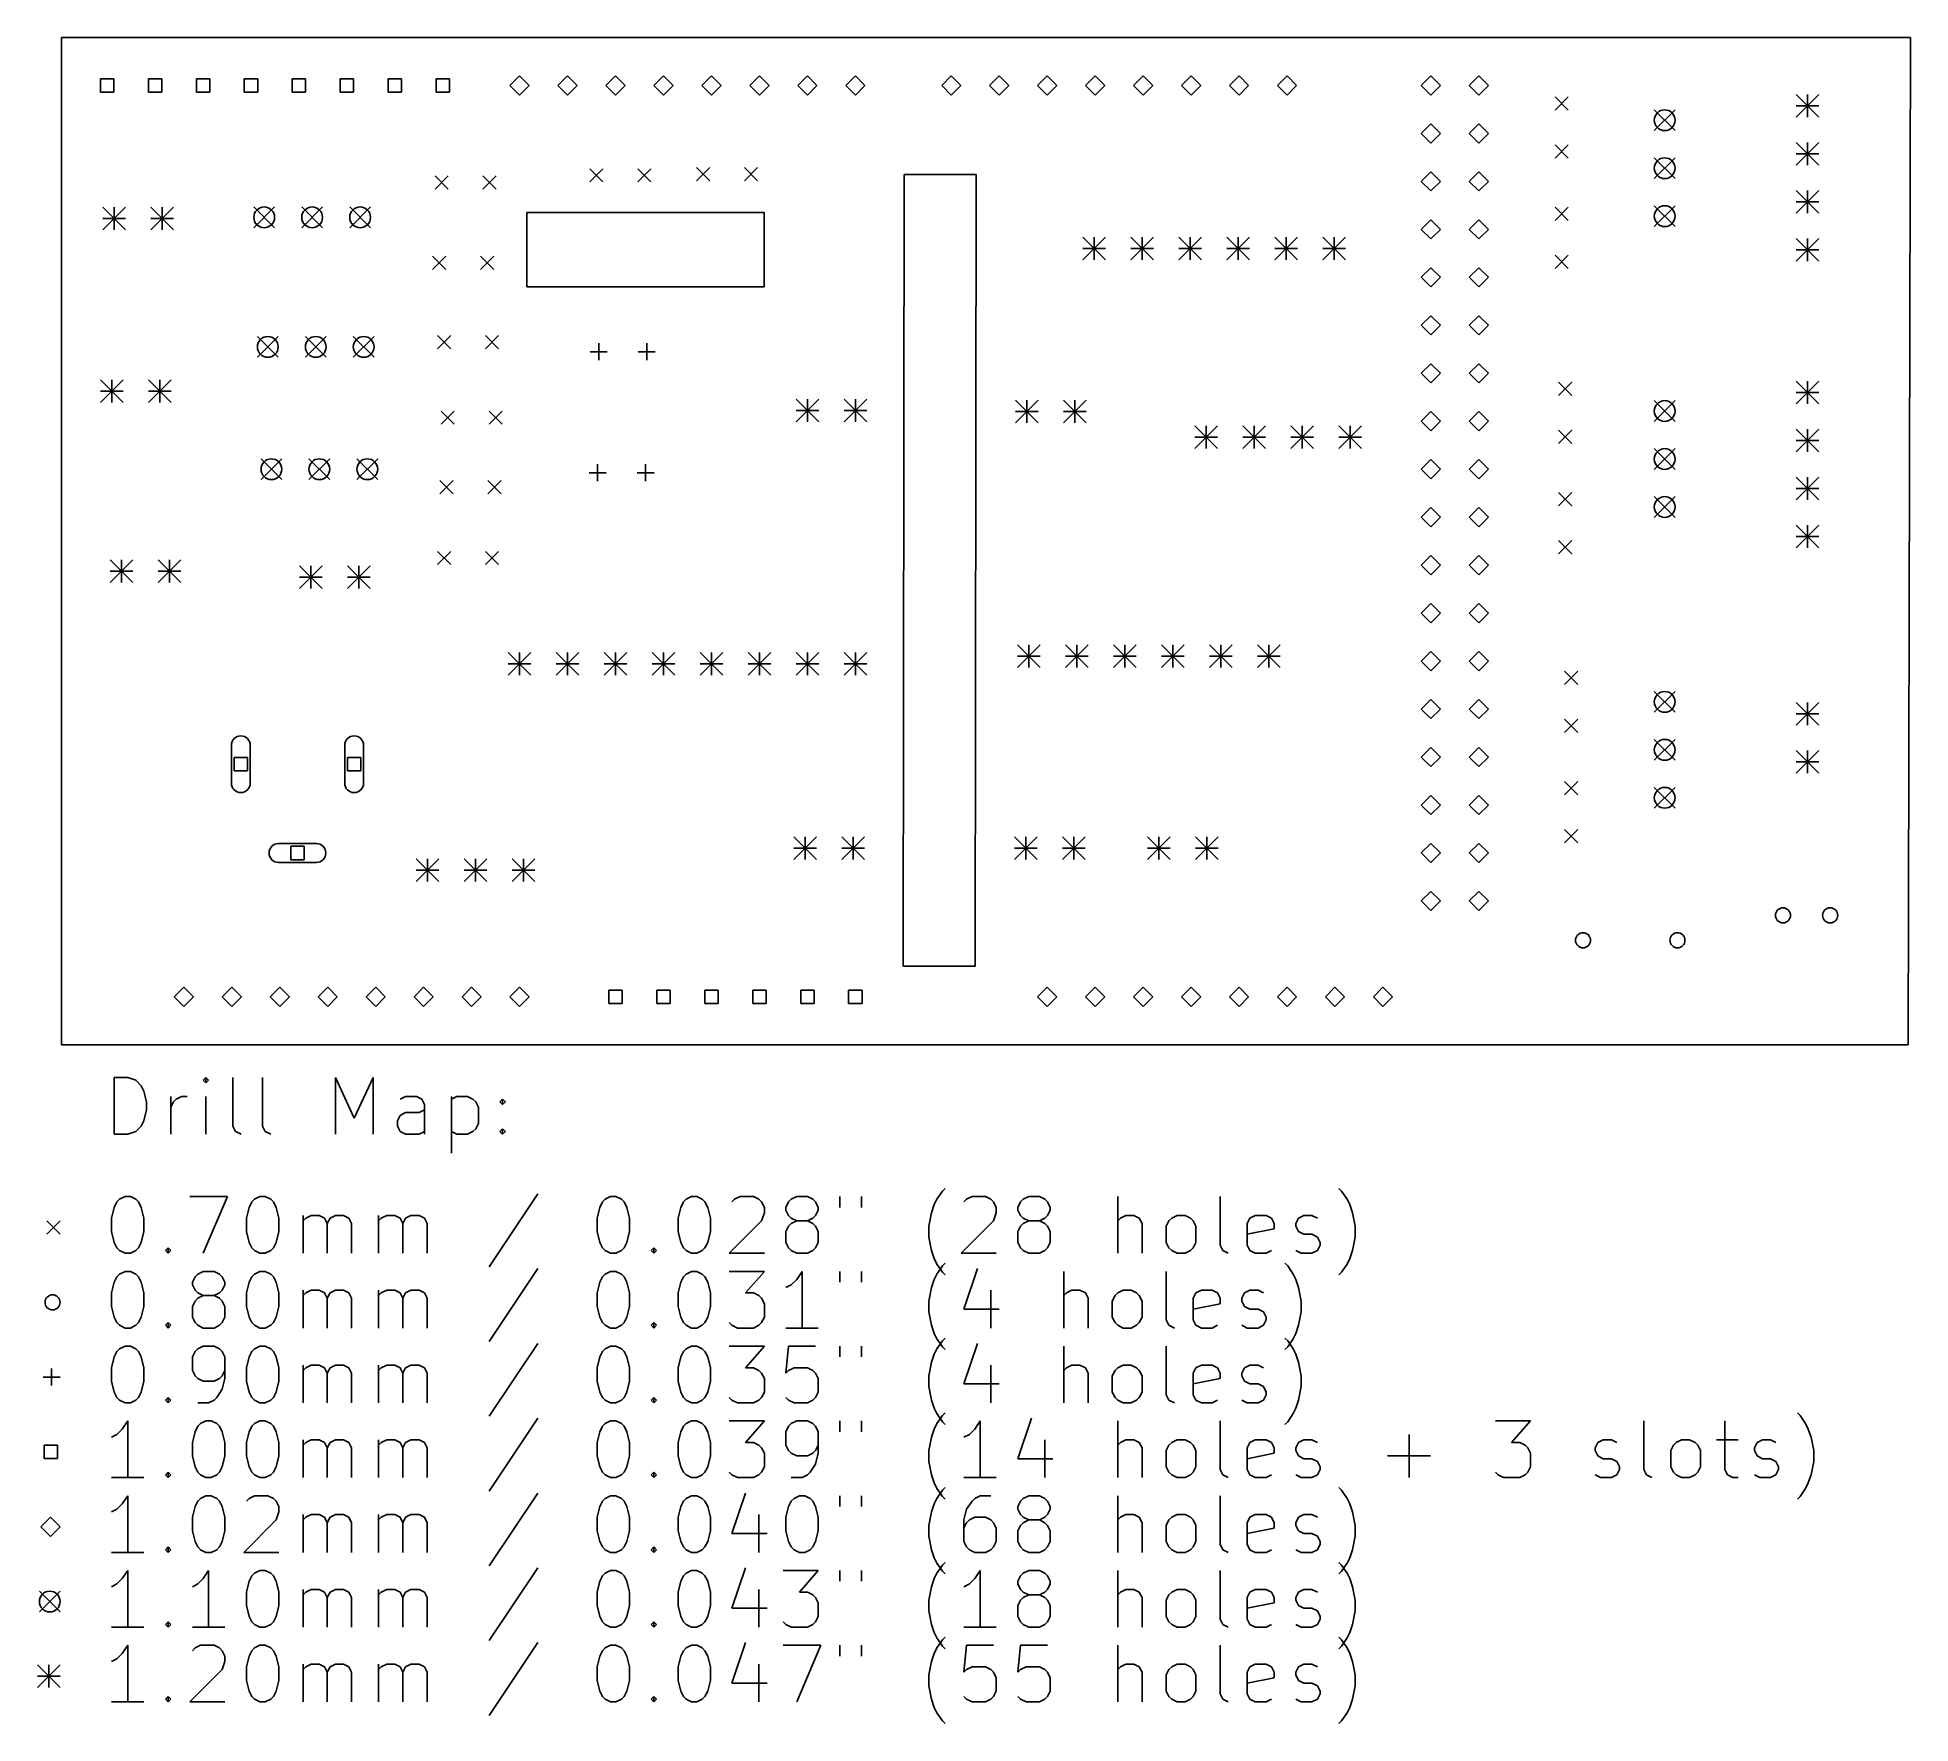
# Model space of a CAD drawing. Extents: x 4.86 to 8.77, y -6.2 to -2.69.
import ezdxf

# ---------------------------------------------------------------- set-up
doc = ezdxf.new("R2010")
doc.units = 0
doc.header["$MEASUREMENT"] = 0
doc.layers.add('BLACK', color=7, linetype='CONTINUOUS')

msp = doc.modelspace()

# ---------------------------------------------------------------- linework, layer by layer
at = {"layer": 'BLACK', "linetype": 'CONTINUOUS'}
for p, q in [((4.915, -2.69), (8.77, -2.69)), ((4.915, -2.69), (4.915, -4.79)), ((8.765, -4.79), (8.77, -2.69)), ((5.87, -2.77), (5.85, -2.79)), ((5.89, -2.79), (5.87, -2.77)), ((5.97, -2.77), (5.95, -2.79)), ((5.99, -2.79), (5.97, -2.77)), ((6.07, -2.77), (6.05, -2.79)), ((6.09, -2.79), (6.07, -2.77)), ((6.17, -2.77), (6.15, -2.79)), ((6.19, -2.79), (6.17, -2.77)), ((6.27, -2.77), (6.25, -2.79)), ((6.29, -2.79), (6.27, -2.77)), ((6.37, -2.77), (6.35, -2.79)), ((6.39, -2.79), (6.37, -2.77)), ((6.47, -2.77), (6.45, -2.79)), ((6.49, -2.79), (6.47, -2.77)), ((6.57, -2.77), (6.55, -2.79)), ((6.59, -2.79), (6.57, -2.77)), ((6.77, -2.77), (6.75, -2.79)), ((6.79, -2.79), (6.77, -2.77)), ((6.87, -2.77), (6.85, -2.79)), ((6.89, -2.79), (6.87, -2.77)), ((6.97, -2.77), (6.95, -2.79)), ((6.99, -2.79), (6.97, -2.77)), ((7.07, -2.77), (7.05, -2.79)), ((7.09, -2.79), (7.07, -2.77)), ((7.17, -2.77), (7.15, -2.79)), ((7.19, -2.79), (7.17, -2.77)), ((7.27, -2.77), (7.25, -2.79)), ((7.29, -2.79), (7.27, -2.77)), ((7.37, -2.77), (7.35, -2.79)), ((7.39, -2.79), (7.37, -2.77)), ((7.47, -2.77), (7.45, -2.79)), ((7.49, -2.79), (7.47, -2.77)), ((7.77, -2.77), (7.75, -2.79)), ((7.79, -2.79), (7.77, -2.77)), ((7.87, -2.77), (7.85, -2.79)), ((7.89, -2.79), (7.87, -2.77)), ((5.02392, -2.77608), (4.99608, -2.77608)), ((4.99608, -2.77608), (4.99608, -2.80392)), ((4.99608, -2.80392), (5.02392, -2.80392)), ((5.02392, -2.80392), (5.02392, -2.77608)), ((5.12392, -2.77608), (5.09608, -2.77608)), ((5.09608, -2.77608), (5.09608, -2.80392)), ((5.09608, -2.80392), (5.12392, -2.80392)), ((5.12392, -2.80392), (5.12392, -2.77608)), ((5.22392, -2.77608), (5.19608, -2.77608)), ((5.19608, -2.77608), (5.19608, -2.80392)), ((5.19608, -2.80392), (5.22392, -2.80392)), ((5.22392, -2.80392), (5.22392, -2.77608)), ((5.32392, -2.77608), (5.29608, -2.77608)), ((5.29608, -2.77608), (5.29608, -2.80392)), ((5.29608, -2.80392), (5.32392, -2.80392)), ((5.32392, -2.80392), (5.32392, -2.77608)), ((5.42392, -2.77608), (5.39608, -2.77608)), ((5.39608, -2.77608), (5.39608, -2.80392)), ((5.39608, -2.80392), (5.42392, -2.80392)), ((5.42392, -2.80392), (5.42392, -2.77608)), ((5.52392, -2.77608), (5.49608, -2.77608)), ((5.49608, -2.77608), (5.49608, -2.80392)), ((5.49608, -2.80392), (5.52392, -2.80392)), ((5.52392, -2.80392), (5.52392, -2.77608)), ((5.62392, -2.77608), (5.59608, -2.77608)), ((5.59608, -2.77608), (5.59608, -2.80392)), ((5.59608, -2.80392), (5.62392, -2.80392)), ((5.62392, -2.80392), (5.62392, -2.77608)), ((5.72392, -2.77608), (5.69608, -2.77608)), ((5.69608, -2.77608), (5.69608, -2.80392)), ((5.69608, -2.80392), (5.72392, -2.80392)), ((5.72392, -2.80392), (5.72392, -2.77608)), ((5.85, -2.79), (5.87, -2.81)), ((5.87, -2.81), (5.89, -2.79)), ((5.95, -2.79), (5.97, -2.81)), ((5.97, -2.81), (5.99, -2.79)), ((6.05, -2.79), (6.07, -2.81)), ((6.07, -2.81), (6.09, -2.79)), ((6.15, -2.79), (6.17, -2.81)), ((6.17, -2.81), (6.19, -2.79)), ((6.25, -2.79), (6.27, -2.81)), ((6.27, -2.81), (6.29, -2.79)), ((6.35, -2.79), (6.37, -2.81)), ((6.37, -2.81), (6.39, -2.79)), ((6.45, -2.79), (6.47, -2.81)), ((6.47, -2.81), (6.49, -2.79)), ((6.55, -2.79), (6.57, -2.81)), ((6.57, -2.81), (6.59, -2.79)), ((6.75, -2.79), (6.77, -2.81)), ((6.77, -2.81), (6.79, -2.79)), ((6.85, -2.79), (6.87, -2.81)), ((6.87, -2.81), (6.89, -2.79)), ((6.95, -2.79), (6.97, -2.81)), ((6.97, -2.81), (6.99, -2.79)), ((7.05, -2.79), (7.07, -2.81)), ((7.07, -2.81), (7.09, -2.79)), ((7.15, -2.79), (7.17, -2.81)), ((7.17, -2.81), (7.19, -2.79)), ((7.25, -2.79), (7.27, -2.81)), ((7.27, -2.81), (7.29, -2.79)), ((7.35, -2.79), (7.37, -2.81)), ((7.37, -2.81), (7.39, -2.79)), ((7.45, -2.79), (7.47, -2.81)), ((7.47, -2.81), (7.49, -2.79)), ((7.75, -2.79), (7.77, -2.81)), ((7.77, -2.81), (7.79, -2.79)), ((7.85, -2.79), (7.87, -2.81)), ((7.87, -2.81), (7.89, -2.79)), ((8.53138, -2.80888), (8.57862, -2.85612)), ((8.57862, -2.80888), (8.53138, -2.85612)), ((8.555, -2.80888), (8.555, -2.85612)), ((8.02874, -2.81372), (8.0563, -2.84128)), ((8.0563, -2.81372), (8.02874, -2.84128)), ((8.23583, -2.84085), (8.27913, -2.88415)), ((8.27913, -2.84085), (8.23583, -2.88415)), ((8.53138, -2.8325), (8.57862, -2.8325)), ((7.77, -2.87), (7.75, -2.89)), ((7.79, -2.89), (7.77, -2.87)), ((7.87, -2.87), (7.85, -2.89)), ((7.89, -2.89), (7.87, -2.87)), ((7.75, -2.89), (7.77, -2.91)), ((7.77, -2.91), (7.79, -2.89)), ((7.85, -2.89), (7.87, -2.91)), ((7.87, -2.91), (7.89, -2.89)), ((8.02874, -2.91372), (8.0563, -2.94128)), ((8.0563, -2.91372), (8.02874, -2.94128)), ((8.53138, -2.90888), (8.57862, -2.95612)), ((8.57862, -2.90888), (8.53138, -2.95612)), ((8.555, -2.90888), (8.555, -2.95612)), ((6.01622, -2.96372), (6.04378, -2.99128)), ((6.04378, -2.96372), (6.01622, -2.99128)), ((6.11622, -2.96372), (6.14378, -2.99128)), ((6.14378, -2.96372), (6.11622, -2.99128)), ((6.23874, -2.96122), (6.2663, -2.98878)), ((6.2663, -2.96122), (6.23874, -2.98878)), ((6.33874, -2.96122), (6.3663, -2.98878)), ((6.3663, -2.96122), (6.33874, -2.98878)), ((8.23583, -2.94085), (8.27913, -2.98415)), ((8.27913, -2.94085), (8.23583, -2.98415)), ((8.53138, -2.9325), (8.57862, -2.9325)), ((5.6937, -2.97872), (5.72126, -3.00628)), ((5.72126, -2.97872), (5.6937, -3.00628)), ((5.7937, -2.97872), (5.82126, -3.00628)), ((5.82126, -2.97872), (5.7937, -3.00628)), ((6.67, -4.626), (6.672, -2.976)), ((6.672, -2.976), (6.822, -2.976)), ((6.822, -2.976), (6.82, -4.626)), ((7.77, -2.97), (7.75, -2.99)), ((7.75, -2.99), (7.77, -3.01)), ((7.79, -2.99), (7.77, -2.97)), ((7.77, -3.01), (7.79, -2.99)), ((7.87, -2.97), (7.85, -2.99)), ((7.85, -2.99), (7.87, -3.01)), ((7.89, -2.99), (7.87, -2.97)), ((7.87, -3.01), (7.89, -2.99)), ((5.00138, -3.04388), (5.04862, -3.09112)), ((5.04862, -3.04388), (5.00138, -3.09112)), ((5.025, -3.04388), (5.025, -3.09112)), ((5.10138, -3.04388), (5.14862, -3.09112)), ((5.14862, -3.04388), (5.10138, -3.09112)), ((5.125, -3.04388), (5.125, -3.09112)), ((5.31583, -3.04335), (5.35913, -3.08665)), ((5.35913, -3.04335), (5.31583, -3.08665)), ((5.41583, -3.04335), (5.45913, -3.08665)), ((5.45913, -3.04335), (5.41583, -3.08665)), ((5.51583, -3.04335), (5.55913, -3.08665)), ((5.55913, -3.04335), (5.51583, -3.08665)), ((8.02874, -3.04372), (8.0563, -3.07128)), ((8.0563, -3.04372), (8.02874, -3.07128)), ((8.23583, -3.04085), (8.27913, -3.08415)), ((8.27913, -3.04085), (8.23583, -3.08415)), ((8.53138, -3.00888), (8.57862, -3.05612)), ((8.57862, -3.00888), (8.53138, -3.05612)), ((8.53138, -3.0325), (8.57862, -3.0325)), ((8.555, -3.00888), (8.555, -3.05612)), ((5.00138, -3.0675), (5.04862, -3.0675)), ((5.10138, -3.0675), (5.14862, -3.0675)), ((5.885, -3.055), (5.89, -3.055)), ((5.885, -3.21), (5.885, -3.055)), ((5.89, -3.055), (6.38, -3.055)), ((6.38, -3.055), (6.38, -3.21)), ((7.77, -3.07), (7.75, -3.09)), ((7.79, -3.09), (7.77, -3.07)), ((7.87, -3.07), (7.85, -3.09)), ((7.89, -3.09), (7.87, -3.07)), ((7.04437, -3.10638), (7.09161, -3.15362)), ((7.09161, -3.10638), (7.04437, -3.15362)), ((7.06799, -3.10638), (7.06799, -3.15362)), ((7.14437, -3.10638), (7.19161, -3.15362)), ((7.19161, -3.10638), (7.14437, -3.15362)), ((7.16799, -3.10638), (7.16799, -3.15362)), ((7.24437, -3.10638), (7.29161, -3.15362)), ((7.29161, -3.10638), (7.24437, -3.15362)), ((7.26799, -3.10638), (7.26799, -3.15362)), ((7.34437, -3.10638), (7.39161, -3.15362)), ((7.39161, -3.10638), (7.34437, -3.15362)), ((7.36799, -3.10638), (7.36799, -3.15362)), ((7.44437, -3.10638), (7.49161, -3.15362)), ((7.49161, -3.10638), (7.44437, -3.15362)), ((7.46799, -3.10638), (7.46799, -3.15362)), ((7.54437, -3.10638), (7.59161, -3.15362)), ((7.59161, -3.10638), (7.54437, -3.15362)), ((7.56799, -3.10638), (7.56799, -3.15362)), ((7.75, -3.09), (7.77, -3.11)), ((7.77, -3.11), (7.79, -3.09)), ((7.85, -3.09), (7.87, -3.11)), ((7.87, -3.11), (7.89, -3.09)), ((8.53138, -3.10888), (8.57862, -3.15612)), ((8.57862, -3.10888), (8.53138, -3.15612)), ((8.555, -3.10888), (8.555, -3.15612)), ((5.68874, -3.14622), (5.7163, -3.17378)), ((5.7163, -3.14622), (5.68874, -3.17378)), ((5.78874, -3.14622), (5.8163, -3.17378)), ((5.8163, -3.14622), (5.78874, -3.17378)), ((7.04437, -3.13), (7.09161, -3.13)), ((7.14437, -3.13), (7.19161, -3.13)), ((7.24437, -3.13), (7.29161, -3.13)), ((7.34437, -3.13), (7.39161, -3.13)), ((7.44437, -3.13), (7.49161, -3.13)), ((7.54437, -3.13), (7.59161, -3.13)), ((8.02874, -3.14372), (8.0563, -3.17128)), ((8.0563, -3.14372), (8.02874, -3.17128)), ((8.53138, -3.1325), (8.57862, -3.1325)), ((7.77, -3.17), (7.75, -3.19)), ((7.75, -3.19), (7.77, -3.21)), ((7.79, -3.19), (7.77, -3.17)), ((7.77, -3.21), (7.79, -3.19)), ((7.87, -3.17), (7.85, -3.19)), ((7.85, -3.19), (7.87, -3.21)), ((7.89, -3.19), (7.87, -3.17)), ((7.87, -3.21), (7.89, -3.19)), ((6.38, -3.21), (5.885, -3.21)), ((7.77, -3.27), (7.75, -3.29)), ((7.79, -3.29), (7.77, -3.27)), ((7.87, -3.27), (7.85, -3.29)), ((7.89, -3.29), (7.87, -3.27)), ((5.32335, -3.31335), (5.36665, -3.35665)), ((5.36665, -3.31335), (5.32335, -3.35665)), ((5.42335, -3.31335), (5.46665, -3.35665)), ((5.46665, -3.31335), (5.42335, -3.35665)), ((5.52335, -3.31335), (5.56665, -3.35665)), ((5.56665, -3.31335), (5.52335, -3.35665)), ((5.69874, -3.31122), (5.7263, -3.33878)), ((5.7263, -3.31122), (5.69874, -3.33878)), ((5.79874, -3.31122), (5.8263, -3.33878)), ((5.8263, -3.31122), (5.79874, -3.33878)), ((7.75, -3.29), (7.77, -3.31)), ((7.77, -3.31), (7.79, -3.29)), ((7.85, -3.29), (7.87, -3.31)), ((7.87, -3.31), (7.89, -3.29)), ((6.01728, -3.345), (6.05272, -3.345)), ((6.035, -3.32728), (6.035, -3.36272)), ((6.11728, -3.345), (6.15272, -3.345)), ((6.135, -3.32728), (6.135, -3.36272)), ((7.77, -3.37), (7.75, -3.39)), ((7.75, -3.39), (7.77, -3.41)), ((7.79, -3.39), (7.77, -3.37)), ((7.77, -3.41), (7.79, -3.39)), ((7.87, -3.37), (7.85, -3.39)), ((7.85, -3.39), (7.87, -3.41)), ((7.89, -3.39), (7.87, -3.37)), ((7.87, -3.41), (7.89, -3.39)), ((4.99638, -3.40388), (5.04362, -3.45112)), ((5.04362, -3.40388), (4.99638, -3.45112)), ((4.99638, -3.4275), (5.04362, -3.4275)), ((5.02, -3.40388), (5.02, -3.45112)), ((5.09638, -3.40388), (5.14362, -3.45112)), ((5.14362, -3.40388), (5.09638, -3.45112)), ((5.09638, -3.4275), (5.14362, -3.4275)), ((5.12, -3.40388), (5.12, -3.45112)), ((8.03622, -3.40872), (8.06378, -3.43628)), ((8.06378, -3.40872), (8.03622, -3.43628)), ((8.53138, -3.40638), (8.57862, -3.45362)), ((8.57862, -3.40638), (8.53138, -3.45362)), ((8.53138, -3.43), (8.57862, -3.43)), ((8.555, -3.40638), (8.555, -3.45362)), ((5.70622, -3.46872), (5.73378, -3.49628)), ((5.73378, -3.46872), (5.70622, -3.49628)), ((5.80622, -3.46872), (5.83378, -3.49628)), ((5.83378, -3.46872), (5.80622, -3.49628)), ((6.44638, -3.44388), (6.49362, -3.49112)), ((6.49362, -3.44388), (6.44638, -3.49112)), ((6.44638, -3.4675), (6.49362, -3.4675)), ((6.47, -3.44388), (6.47, -3.49112)), ((6.54638, -3.44388), (6.59362, -3.49112)), ((6.59362, -3.44388), (6.54638, -3.49112)), ((6.54638, -3.4675), (6.59362, -3.4675)), ((6.57, -3.44388), (6.57, -3.49112)), ((6.90386, -3.44638), (6.9511, -3.49362)), ((6.9511, -3.44638), (6.90386, -3.49362)), ((6.90386, -3.47), (6.9511, -3.47)), ((6.92748, -3.44638), (6.92748, -3.49362)), ((7.00386, -3.44638), (7.0511, -3.49362)), ((7.0511, -3.44638), (7.00386, -3.49362)), ((7.00386, -3.47), (7.0511, -3.47)), ((7.02748, -3.44638), (7.02748, -3.49362)), ((7.77, -3.47), (7.75, -3.49)), ((7.79, -3.49), (7.77, -3.47)), ((7.87, -3.47), (7.85, -3.49)), ((7.89, -3.49), (7.87, -3.47)), ((8.23583, -3.44709), (8.27913, -3.4904)), ((8.27913, -3.44709), (8.23583, -3.4904)), ((7.27787, -3.49938), (7.32512, -3.54662)), ((7.32512, -3.49938), (7.27787, -3.54662)), ((7.3015, -3.49938), (7.3015, -3.54662)), ((7.37787, -3.49938), (7.42512, -3.54662)), ((7.42512, -3.49938), (7.37787, -3.54662)), ((7.4015, -3.49938), (7.4015, -3.54662)), ((7.47787, -3.49938), (7.52512, -3.54662)), ((7.52512, -3.49938), (7.47787, -3.54662)), ((7.5015, -3.49938), (7.5015, -3.54662)), ((7.57787, -3.49938), (7.62512, -3.54662)), ((7.62512, -3.49938), (7.57787, -3.54662)), ((7.6015, -3.49938), (7.6015, -3.54662)), ((7.75, -3.49), (7.77, -3.51)), ((7.77, -3.51), (7.79, -3.49)), ((7.85, -3.49), (7.87, -3.51)), ((7.87, -3.51), (7.89, -3.49)), ((8.03622, -3.50872), (8.06378, -3.53628)), ((8.06378, -3.50872), (8.03622, -3.53628)), ((8.53138, -3.50638), (8.57862, -3.55362)), ((8.57862, -3.50638), (8.53138, -3.55362)), ((8.555, -3.50638), (8.555, -3.55362)), ((7.27787, -3.523), (7.32512, -3.523)), ((7.37787, -3.523), (7.42512, -3.523)), ((7.47787, -3.523), (7.52512, -3.523)), ((7.57787, -3.523), (7.62512, -3.523)), ((8.23583, -3.54709), (8.27913, -3.5904)), ((8.27913, -3.54709), (8.23583, -3.5904)), ((8.53138, -3.53), (8.57862, -3.53)), ((5.33087, -3.56835), (5.37417, -3.61165)), ((5.37417, -3.56835), (5.33087, -3.61165)), ((5.43087, -3.56835), (5.47417, -3.61165)), ((5.47417, -3.56835), (5.43087, -3.61165)), ((5.53087, -3.56835), (5.57417, -3.61165)), ((5.57417, -3.56835), (5.53087, -3.61165)), ((6.03252, -3.57978), (6.03252, -3.61522)), ((6.13252, -3.57978), (6.13252, -3.61522)), ((7.77, -3.57), (7.75, -3.59)), ((7.75, -3.59), (7.77, -3.61)), ((7.79, -3.59), (7.77, -3.57)), ((7.77, -3.61), (7.79, -3.59)), ((7.87, -3.57), (7.85, -3.59)), ((7.85, -3.59), (7.87, -3.61)), ((7.89, -3.59), (7.87, -3.57)), ((7.87, -3.61), (7.89, -3.59)), ((5.7037, -3.61372), (5.73126, -3.64128)), ((5.73126, -3.61372), (5.7037, -3.64128)), ((5.8037, -3.61372), (5.83126, -3.64128)), ((5.83126, -3.61372), (5.8037, -3.64128)), ((6.0148, -3.5975), (6.05024, -3.5975)), ((6.1148, -3.5975), (6.15024, -3.5975)), ((8.53138, -3.60638), (8.57862, -3.65362)), ((8.57862, -3.60638), (8.53138, -3.65362)), ((8.53138, -3.63), (8.57862, -3.63)), ((8.555, -3.60638), (8.555, -3.65362)), ((7.77, -3.67), (7.75, -3.69)), ((7.79, -3.69), (7.77, -3.67)), ((7.87, -3.67), (7.85, -3.69)), ((7.89, -3.69), (7.87, -3.67)), ((8.03622, -3.63872), (8.06378, -3.66628)), ((8.06378, -3.63872), (8.03622, -3.66628)), ((8.23583, -3.64709), (8.27913, -3.6904)), ((8.27913, -3.64709), (8.23583, -3.6904)), ((7.75, -3.69), (7.77, -3.71)), ((7.77, -3.71), (7.79, -3.69)), ((7.85, -3.69), (7.87, -3.71)), ((7.87, -3.71), (7.89, -3.69)), ((8.53138, -3.70638), (8.57862, -3.75362)), ((8.57862, -3.70638), (8.53138, -3.75362)), ((8.555, -3.70638), (8.555, -3.75362)), ((8.03622, -3.73872), (8.06378, -3.76628)), ((8.06378, -3.73872), (8.03622, -3.76628)), ((8.53138, -3.73), (8.57862, -3.73)), ((5.01638, -3.77888), (5.06362, -3.82612)), ((5.06362, -3.77888), (5.01638, -3.82612)), ((5.04, -3.77888), (5.04, -3.82612)), ((5.11638, -3.77888), (5.16362, -3.82612)), ((5.16362, -3.77888), (5.11638, -3.82612)), ((5.14, -3.77888), (5.14, -3.82612)), ((5.69874, -3.76122), (5.7263, -3.78878)), ((5.7263, -3.76122), (5.69874, -3.78878)), ((5.79874, -3.76122), (5.8263, -3.78878)), ((5.8263, -3.76122), (5.79874, -3.78878)), ((7.77, -3.77), (7.75, -3.79)), ((7.79, -3.79), (7.77, -3.77)), ((7.87, -3.77), (7.85, -3.79)), ((7.89, -3.79), (7.87, -3.77)), ((5.01638, -3.8025), (5.06362, -3.8025)), ((5.11638, -3.8025), (5.16362, -3.8025)), ((5.41138, -3.79138), (5.45862, -3.83862)), ((5.45862, -3.79138), (5.41138, -3.83862)), ((5.41138, -3.815), (5.45862, -3.815)), ((5.435, -3.79138), (5.435, -3.83862)), ((5.51138, -3.79138), (5.55862, -3.83862)), ((5.55862, -3.79138), (5.51138, -3.83862)), ((5.51138, -3.815), (5.55862, -3.815)), ((5.535, -3.79138), (5.535, -3.83862)), ((7.75, -3.79), (7.77, -3.81)), ((7.77, -3.81), (7.79, -3.79)), ((7.85, -3.79), (7.87, -3.81)), ((7.87, -3.81), (7.89, -3.79)), ((7.77, -3.87), (7.75, -3.89)), ((7.75, -3.89), (7.77, -3.91)), ((7.79, -3.89), (7.77, -3.87)), ((7.77, -3.91), (7.79, -3.89)), ((7.87, -3.87), (7.85, -3.89)), ((7.85, -3.89), (7.87, -3.91)), ((7.89, -3.89), (7.87, -3.87)), ((7.87, -3.91), (7.89, -3.89)), ((5.84638, -3.97236), (5.89362, -4.01961)), ((5.89362, -3.97236), (5.84638, -4.01961)), ((5.87, -3.97236), (5.87, -4.01961)), ((5.94638, -3.97236), (5.99362, -4.01961)), ((5.99362, -3.97236), (5.94638, -4.01961)), ((5.97, -3.97236), (5.97, -4.01961)), ((6.04638, -3.97236), (6.09362, -4.01961)), ((6.09362, -3.97236), (6.04638, -4.01961)), ((6.07, -3.97236), (6.07, -4.01961)), ((6.14638, -3.97236), (6.19362, -4.01961)), ((6.19362, -3.97236), (6.14638, -4.01961)), ((6.17, -3.97236), (6.17, -4.01961)), ((6.24638, -3.97236), (6.29362, -4.01961)), ((6.29362, -3.97236), (6.24638, -4.01961)), ((6.27, -3.97236), (6.27, -4.01961)), ((6.34638, -3.97236), (6.39362, -4.01961)), ((6.39362, -3.97236), (6.34638, -4.01961)), ((6.37, -3.97236), (6.37, -4.01961)), ((6.44638, -3.97236), (6.49362, -4.01961)), ((6.49362, -3.97236), (6.44638, -4.01961)), ((6.47, -3.97236), (6.47, -4.01961)), ((6.54638, -3.97236), (6.59362, -4.01961)), ((6.59362, -3.97236), (6.54638, -4.01961)), ((6.57, -3.97236), (6.57, -4.01961)), ((6.90839, -3.95638), (6.95563, -4.00362)), ((6.95563, -3.95638), (6.90839, -4.00362)), ((6.90839, -3.98), (6.95563, -3.98)), ((6.93201, -3.95638), (6.93201, -4.00362)), ((7.00839, -3.95638), (7.05563, -4.00362)), ((7.05563, -3.95638), (7.00839, -4.00362)), ((7.00839, -3.98), (7.05563, -3.98)), ((7.03201, -3.95638), (7.03201, -4.00362)), ((7.10839, -3.95638), (7.15563, -4.00362)), ((7.15563, -3.95638), (7.10839, -4.00362)), ((7.10839, -3.98), (7.15563, -3.98)), ((7.13201, -3.95638), (7.13201, -4.00362)), ((7.20839, -3.95638), (7.25563, -4.00362)), ((7.25563, -3.95638), (7.20839, -4.00362)), ((7.20839, -3.98), (7.25563, -3.98)), ((7.23201, -3.95638), (7.23201, -4.00362)), ((7.30839, -3.95638), (7.35563, -4.00362)), ((7.35563, -3.95638), (7.30839, -4.00362)), ((7.30839, -3.98), (7.35563, -3.98)), ((7.33201, -3.95638), (7.33201, -4.00362)), ((7.40839, -3.95638), (7.45563, -4.00362)), ((7.45563, -3.95638), (7.40839, -4.00362)), ((7.40839, -3.98), (7.45563, -3.98)), ((7.43201, -3.95638), (7.43201, -4.00362)), ((7.77, -3.97), (7.75, -3.99)), ((7.79, -3.99), (7.77, -3.97)), ((7.87, -3.97), (7.85, -3.99)), ((7.89, -3.99), (7.87, -3.97)), ((5.84638, -3.99598), (5.89362, -3.99598)), ((5.94638, -3.99598), (5.99362, -3.99598)), ((6.04638, -3.99598), (6.09362, -3.99598)), ((6.14638, -3.99598), (6.19362, -3.99598)), ((6.24638, -3.99598), (6.29362, -3.99598)), ((6.34638, -3.99598), (6.39362, -3.99598)), ((6.44638, -3.99598), (6.49362, -3.99598)), ((6.54638, -3.99598), (6.59362, -3.99598)), ((7.75, -3.99), (7.77, -4.01)), ((7.77, -4.01), (7.79, -3.99)), ((7.85, -3.99), (7.87, -4.01)), ((7.87, -4.01), (7.89, -3.99)), ((8.04874, -4.01118), (8.0763, -4.03874)), ((8.0763, -4.01118), (8.04874, -4.03874)), ((8.23583, -4.05335), (8.27913, -4.09665)), ((8.27913, -4.05335), (8.23583, -4.09665)), ((7.77, -4.07), (7.75, -4.09)), ((7.75, -4.09), (7.77, -4.11)), ((7.79, -4.09), (7.77, -4.07)), ((7.77, -4.11), (7.79, -4.09)), ((7.87, -4.07), (7.85, -4.09)), ((7.85, -4.09), (7.87, -4.11)), ((7.89, -4.09), (7.87, -4.07)), ((7.87, -4.11), (7.89, -4.09)), ((8.53138, -4.07638), (8.57862, -4.12362)), ((8.57862, -4.07638), (8.53138, -4.12362)), ((8.53138, -4.1), (8.57862, -4.1)), ((8.555, -4.07638), (8.555, -4.12362)), ((8.04874, -4.11118), (8.0763, -4.13874)), ((8.0763, -4.11118), (8.04874, -4.13874)), ((5.26909, -4.16563), (5.26909, -4.24437)), ((5.30846, -4.16563), (5.30846, -4.24437)), ((5.50531, -4.16563), (5.50531, -4.24437)), ((5.54469, -4.16563), (5.54469, -4.24437)), ((7.77, -4.17), (7.75, -4.19)), ((7.79, -4.19), (7.77, -4.17)), ((7.87, -4.17), (7.85, -4.19)), ((7.89, -4.19), (7.87, -4.17)), ((8.23583, -4.15335), (8.27913, -4.19665)), ((8.27913, -4.15335), (8.23583, -4.19665)), ((8.53138, -4.17638), (8.57862, -4.22362)), ((8.57862, -4.17638), (8.53138, -4.22362)), ((8.555, -4.17638), (8.555, -4.22362)), ((5.3027, -4.19108), (5.27486, -4.19108)), ((5.27486, -4.19108), (5.27486, -4.21892)), ((5.3027, -4.21892), (5.3027, -4.19108)), ((5.53892, -4.19108), (5.51108, -4.19108)), ((5.51108, -4.19108), (5.51108, -4.21892)), ((5.53892, -4.21892), (5.53892, -4.19108)), ((7.75, -4.19), (7.77, -4.21)), ((7.77, -4.21), (7.79, -4.19)), ((7.85, -4.19), (7.87, -4.21)), ((7.87, -4.21), (7.89, -4.19)), ((8.53138, -4.2), (8.57862, -4.2)), ((5.27486, -4.21892), (5.3027, -4.21892)), ((5.51108, -4.21892), (5.53892, -4.21892)), ((8.04874, -4.24118), (8.0763, -4.26874)), ((8.0763, -4.24118), (8.04874, -4.26874)), ((8.23583, -4.25335), (8.27913, -4.29665)), ((8.27913, -4.25335), (8.23583, -4.29665)), ((7.77, -4.27), (7.75, -4.29)), ((7.75, -4.29), (7.77, -4.31)), ((7.79, -4.29), (7.77, -4.27)), ((7.77, -4.31), (7.79, -4.29)), ((7.87, -4.27), (7.85, -4.29)), ((7.85, -4.29), (7.87, -4.31)), ((7.89, -4.29), (7.87, -4.27)), ((7.87, -4.31), (7.89, -4.29)), ((5.36752, -4.37035), (5.44626, -4.37035)), ((6.44185, -4.35638), (6.48909, -4.40362)), ((6.48909, -4.35638), (6.44185, -4.40362)), ((6.46547, -4.35638), (6.46547, -4.40362)), ((6.54185, -4.35638), (6.58909, -4.40362)), ((6.58909, -4.35638), (6.54185, -4.40362)), ((6.56547, -4.35638), (6.56547, -4.40362)), ((6.90185, -4.35638), (6.94909, -4.40362)), ((6.94909, -4.35638), (6.90185, -4.40362)), ((6.92547, -4.35638), (6.92547, -4.40362)), ((7.00185, -4.35638), (7.04909, -4.40362)), ((7.04909, -4.35638), (7.00185, -4.40362)), ((7.02547, -4.35638), (7.02547, -4.40362)), ((7.17937, -4.35638), (7.22661, -4.40362)), ((7.22661, -4.35638), (7.17937, -4.40362)), ((7.20299, -4.35638), (7.20299, -4.40362)), ((7.27937, -4.35638), (7.32661, -4.40362)), ((7.32661, -4.35638), (7.27937, -4.40362)), ((7.30299, -4.35638), (7.30299, -4.40362)), ((7.77, -4.37), (7.75, -4.39)), ((7.79, -4.39), (7.77, -4.37)), ((7.87, -4.37), (7.85, -4.39)), ((7.89, -4.39), (7.87, -4.37)), ((8.04874, -4.34118), (8.0763, -4.36874)), ((8.0763, -4.34118), (8.04874, -4.36874)), ((5.36752, -4.40972), (5.44626, -4.40972)), ((5.42081, -4.37612), (5.39297, -4.37612)), ((5.39297, -4.37612), (5.39297, -4.40396)), ((5.39297, -4.40396), (5.42081, -4.40396)), ((5.42081, -4.40396), (5.42081, -4.37612)), ((5.65437, -4.40236), (5.70161, -4.44961)), ((5.70161, -4.40236), (5.65437, -4.44961)), ((5.67799, -4.40236), (5.67799, -4.44961)), ((5.75437, -4.40236), (5.80161, -4.44961)), ((5.80161, -4.40236), (5.75437, -4.44961)), ((5.77799, -4.40236), (5.77799, -4.44961)), ((5.85437, -4.40236), (5.90161, -4.44961)), ((5.90161, -4.40236), (5.85437, -4.44961)), ((5.87799, -4.40236), (5.87799, -4.44961)), ((6.44185, -4.38), (6.48909, -4.38)), ((6.54185, -4.38), (6.58909, -4.38)), ((6.90185, -4.38), (6.94909, -4.38)), ((7.00185, -4.38), (7.04909, -4.38)), ((7.17937, -4.38), (7.22661, -4.38)), ((7.27937, -4.38), (7.32661, -4.38)), ((7.75, -4.39), (7.77, -4.41)), ((7.77, -4.41), (7.79, -4.39)), ((7.85, -4.39), (7.87, -4.41)), ((7.87, -4.41), (7.89, -4.39)), ((5.65437, -4.42598), (5.70161, -4.42598)), ((5.75437, -4.42598), (5.80161, -4.42598)), ((5.85437, -4.42598), (5.90161, -4.42598)), ((7.77, -4.47), (7.75, -4.49)), ((7.75, -4.49), (7.77, -4.51)), ((7.79, -4.49), (7.77, -4.47)), ((7.77, -4.51), (7.79, -4.49)), ((7.87, -4.47), (7.85, -4.49)), ((7.85, -4.49), (7.87, -4.51)), ((7.89, -4.49), (7.87, -4.47)), ((7.87, -4.51), (7.89, -4.49)), ((6.82, -4.626), (6.67, -4.626)), ((5.17, -4.67), (5.15, -4.69)), ((5.19, -4.69), (5.17, -4.67)), ((5.27, -4.67), (5.25, -4.69)), ((5.29, -4.69), (5.27, -4.67)), ((5.37, -4.67), (5.35, -4.69)), ((5.39, -4.69), (5.37, -4.67)), ((5.47, -4.67), (5.45, -4.69)), ((5.49, -4.69), (5.47, -4.67)), ((5.57, -4.67), (5.55, -4.69)), ((5.59, -4.69), (5.57, -4.67)), ((5.67, -4.67), (5.65, -4.69)), ((5.69, -4.69), (5.67, -4.67)), ((5.77, -4.67), (5.75, -4.69)), ((5.79, -4.69), (5.77, -4.67)), ((5.87, -4.67), (5.85, -4.69)), ((5.89, -4.69), (5.87, -4.67)), ((6.08392, -4.67608), (6.05608, -4.67608)), ((6.05608, -4.67608), (6.05608, -4.70392)), ((6.08392, -4.70392), (6.08392, -4.67608)), ((6.18392, -4.67608), (6.15608, -4.67608)), ((6.15608, -4.67608), (6.15608, -4.70392)), ((6.18392, -4.70392), (6.18392, -4.67608)), ((6.28392, -4.67608), (6.25608, -4.67608)), ((6.25608, -4.67608), (6.25608, -4.70392)), ((6.28392, -4.70392), (6.28392, -4.67608)), ((6.38392, -4.67608), (6.35608, -4.67608)), ((6.35608, -4.67608), (6.35608, -4.70392)), ((6.38392, -4.70392), (6.38392, -4.67608)), ((6.48392, -4.67608), (6.45608, -4.67608)), ((6.45608, -4.67608), (6.45608, -4.70392)), ((6.48392, -4.70392), (6.48392, -4.67608)), ((6.58392, -4.67608), (6.55608, -4.67608)), ((6.55608, -4.67608), (6.55608, -4.70392)), ((6.58392, -4.70392), (6.58392, -4.67608)), ((6.97, -4.67), (6.95, -4.69)), ((6.99, -4.69), (6.97, -4.67)), ((7.07, -4.67), (7.05, -4.69)), ((7.09, -4.69), (7.07, -4.67)), ((7.17, -4.67), (7.15, -4.69)), ((7.19, -4.69), (7.17, -4.67)), ((7.27, -4.67), (7.25, -4.69)), ((7.29, -4.69), (7.27, -4.67)), ((7.37, -4.67), (7.35, -4.69)), ((7.39, -4.69), (7.37, -4.67)), ((7.47, -4.67), (7.45, -4.69)), ((7.49, -4.69), (7.47, -4.67)), ((7.57, -4.67), (7.55, -4.69)), ((7.59, -4.69), (7.57, -4.67)), ((7.67, -4.67), (7.65, -4.69)), ((7.69, -4.69), (7.67, -4.67)), ((5.15, -4.69), (5.17, -4.71)), ((5.17, -4.71), (5.19, -4.69)), ((5.25, -4.69), (5.27, -4.71)), ((5.27, -4.71), (5.29, -4.69)), ((5.35, -4.69), (5.37, -4.71)), ((5.37, -4.71), (5.39, -4.69)), ((5.45, -4.69), (5.47, -4.71)), ((5.47, -4.71), (5.49, -4.69)), ((5.55, -4.69), (5.57, -4.71)), ((5.57, -4.71), (5.59, -4.69)), ((5.65, -4.69), (5.67, -4.71)), ((5.67, -4.71), (5.69, -4.69)), ((5.75, -4.69), (5.77, -4.71)), ((5.77, -4.71), (5.79, -4.69)), ((5.85, -4.69), (5.87, -4.71)), ((5.87, -4.71), (5.89, -4.69)), ((6.05608, -4.70392), (6.08392, -4.70392)), ((6.15608, -4.70392), (6.18392, -4.70392)), ((6.25608, -4.70392), (6.28392, -4.70392)), ((6.35608, -4.70392), (6.38392, -4.70392)), ((6.45608, -4.70392), (6.48392, -4.70392)), ((6.55608, -4.70392), (6.58392, -4.70392)), ((6.95, -4.69), (6.97, -4.71)), ((6.97, -4.71), (6.99, -4.69)), ((7.05, -4.69), (7.07, -4.71)), ((7.07, -4.71), (7.09, -4.69)), ((7.15, -4.69), (7.17, -4.71)), ((7.17, -4.71), (7.19, -4.69)), ((7.25, -4.69), (7.27, -4.71)), ((7.27, -4.71), (7.29, -4.69)), ((7.35, -4.69), (7.37, -4.71)), ((7.37, -4.71), (7.39, -4.69)), ((7.45, -4.69), (7.47, -4.71)), ((7.47, -4.71), (7.49, -4.69)), ((7.55, -4.69), (7.57, -4.71)), ((7.57, -4.71), (7.59, -4.69)), ((7.65, -4.69), (7.67, -4.71)), ((7.67, -4.71), (7.69, -4.69)), ((4.915, -4.79), (8.765, -4.79)), ((5.02481, -4.9763), (5.02481, -4.85819)), ((5.02481, -4.85819), (5.05294, -4.85819)), ((5.05294, -4.85819), (5.06981, -4.86382)), ((5.06981, -4.86382), (5.08106, -4.87507)), ((5.08106, -4.87507), (5.08668, -4.88632)), ((5.21604, -4.85819), (5.21042, -4.86382)), ((5.21042, -4.86382), (5.21604, -4.86944)), ((5.22166, -4.86382), (5.21604, -4.85819)), ((5.21604, -4.85819), (5.21604, -4.86944)), ((5.21604, -4.86944), (5.22166, -4.86382)), ((5.27228, -4.95943), (5.27228, -4.85819)), ((5.33415, -4.95943), (5.33415, -4.85819)), ((5.48601, -4.9763), (5.48601, -4.85819)), ((5.48601, -4.85819), (5.52538, -4.94256)), ((5.52538, -4.94256), (5.56475, -4.85819)), ((5.56475, -4.85819), (5.56475, -4.9763)), ((5.08668, -4.88632), (5.09231, -4.90881)), ((5.09231, -4.90881), (5.09231, -4.92569)), ((5.14292, -4.9763), (5.14292, -4.89756)), ((5.14292, -4.92006), (5.14855, -4.90881)), ((5.14855, -4.90881), (5.15417, -4.90319)), ((5.15417, -4.90319), (5.16542, -4.89756)), ((5.16542, -4.89756), (5.17667, -4.89756)), ((5.21604, -4.9763), (5.21604, -4.89756)), ((5.63224, -4.89756), (5.62099, -4.90319)), ((5.65474, -4.89756), (5.63224, -4.89756)), ((5.66598, -4.90319), (5.65474, -4.89756)), ((5.67161, -4.91444), (5.66598, -4.90319)), ((5.67161, -4.9763), (5.67161, -4.91444)), ((5.72785, -4.89756), (5.72785, -5.01567)), ((5.72785, -4.90319), (5.7391, -4.89756)), ((5.7391, -4.89756), (5.7616, -4.89756)), ((5.7616, -4.89756), (5.77285, -4.90319)), ((5.77285, -4.90319), (5.77847, -4.90881)), ((5.77847, -4.90881), (5.78409, -4.92006)), ((5.78409, -4.92006), (5.78409, -4.95381)), ((5.82909, -4.90881), (5.83471, -4.90319)), ((5.83471, -4.91444), (5.82909, -4.90881)), ((5.83471, -4.90319), (5.84034, -4.90881)), ((5.83471, -4.90319), (5.83471, -4.91444)), ((5.84034, -4.90881), (5.83471, -4.91444)), ((5.08106, -4.95943), (5.06981, -4.97068)), ((5.08668, -4.94818), (5.08106, -4.95943)), ((5.09231, -4.92569), (5.08668, -4.94818)), ((5.27791, -4.97068), (5.27228, -4.95943)), ((5.33977, -4.97068), (5.33415, -4.95943)), ((5.61537, -4.94818), (5.62099, -4.93693)), ((5.61537, -4.95943), (5.61537, -4.94818)), ((5.62099, -4.97068), (5.61537, -4.95943)), ((5.62099, -4.93693), (5.63224, -4.93131)), ((5.63224, -4.93131), (5.66036, -4.93131)), ((5.66036, -4.93131), (5.67161, -4.92569)), ((5.78409, -4.95381), (5.77847, -4.96506)), ((5.05294, -4.9763), (5.02481, -4.9763)), ((5.06981, -4.97068), (5.05294, -4.9763)), ((5.28916, -4.9763), (5.27791, -4.97068)), ((5.35102, -4.9763), (5.33977, -4.97068)), ((5.63224, -4.9763), (5.62099, -4.97068)), ((5.66036, -4.9763), (5.63224, -4.9763)), ((5.67161, -4.97068), (5.66036, -4.9763)), ((5.7391, -4.9763), (5.72785, -4.97068)), ((5.7616, -4.9763), (5.7391, -4.9763)), ((5.77285, -4.97068), (5.7616, -4.9763)), ((5.77847, -4.96506), (5.77285, -4.97068)), ((5.82909, -4.97068), (5.83471, -4.96506)), ((5.83471, -4.9763), (5.82909, -4.97068)), ((5.83471, -4.96506), (5.84034, -4.97068)), ((5.83471, -4.96506), (5.83471, -4.9763)), ((5.84034, -4.97068), (5.83471, -4.9763)), ((5.03044, -5.11747), (5.03606, -5.11185)), ((5.03606, -5.11185), (5.04731, -5.10623)), ((5.04731, -5.10623), (5.05856, -5.10623)), ((5.05856, -5.10623), (5.06981, -5.11185)), ((5.06981, -5.11185), (5.07543, -5.11747)), ((5.18229, -5.10623), (5.26103, -5.10623)), ((5.26103, -5.10623), (5.21042, -5.22434)), ((5.31165, -5.11747), (5.31728, -5.11185)), ((5.31728, -5.11185), (5.32853, -5.10623)), ((5.32853, -5.10623), (5.33977, -5.10623)), ((5.33977, -5.10623), (5.35102, -5.11185)), ((5.35102, -5.11185), (5.35665, -5.11747)), ((5.90783, -5.1006), (5.80659, -5.25246)), ((6.04281, -5.11747), (6.04844, -5.11185)), ((6.04844, -5.11185), (6.05968, -5.10623)), ((6.05968, -5.10623), (6.07093, -5.10623)), ((6.07093, -5.10623), (6.08218, -5.11185)), ((6.08218, -5.11185), (6.08781, -5.11747)), ((6.21154, -5.11747), (6.21717, -5.11185)), ((6.21717, -5.11185), (6.22841, -5.10623)), ((6.22841, -5.10623), (6.23966, -5.10623)), ((6.23966, -5.10623), (6.25091, -5.11185)), ((6.25091, -5.11185), (6.25654, -5.11747)), ((6.31278, -5.11747), (6.3184, -5.11185)), ((6.3184, -5.11185), (6.32965, -5.10623)), ((6.32965, -5.10623), (6.35777, -5.10623)), ((6.35777, -5.10623), (6.36902, -5.11185)), ((6.36902, -5.11185), (6.37465, -5.11747)), ((6.43089, -5.11747), (6.43651, -5.11185)), ((6.43651, -5.11185), (6.44776, -5.10623)), ((6.44776, -5.10623), (6.47026, -5.10623)), ((6.47026, -5.10623), (6.48151, -5.11185)), ((6.48151, -5.11185), (6.48713, -5.11747)), ((6.53775, -5.10623), (6.53775, -5.12872)), ((6.58274, -5.10623), (6.58274, -5.12872)), ((6.7346, -5.1231), (6.74022, -5.11185)), ((6.74022, -5.11185), (6.75147, -5.09498)), ((6.75147, -5.09498), (6.7571, -5.08935)), ((6.79647, -5.11747), (6.80209, -5.11185)), ((6.80209, -5.11185), (6.81334, -5.10623)), ((6.81334, -5.10623), (6.84146, -5.10623)), ((6.84146, -5.10623), (6.85271, -5.11185)), ((6.85271, -5.11185), (6.85834, -5.11747)), ((6.91458, -5.11747), (6.9202, -5.11185)), ((6.9202, -5.11185), (6.93145, -5.10623)), ((6.93145, -5.10623), (6.95395, -5.10623)), ((6.95395, -5.10623), (6.9652, -5.11185)), ((6.9652, -5.11185), (6.97082, -5.11747)), ((7.11705, -5.22434), (7.11705, -5.10623)), ((7.33078, -5.20746), (7.33078, -5.10623)), ((7.58387, -5.09498), (7.57825, -5.08935)), ((7.59512, -5.11185), (7.58387, -5.09498)), ((7.60074, -5.1231), (7.59512, -5.11185)), ((5.01919, -5.15122), (5.02481, -5.12872)), ((5.01919, -5.17934), (5.01919, -5.15122)), ((5.02481, -5.12872), (5.03044, -5.11747)), ((5.07543, -5.11747), (5.08106, -5.12872)), ((5.08106, -5.12872), (5.08668, -5.15122)), ((5.08668, -5.15122), (5.08668, -5.17934)), ((5.3004, -5.15122), (5.30603, -5.12872)), ((5.3004, -5.17934), (5.3004, -5.15122)), ((5.30603, -5.12872), (5.31165, -5.11747)), ((5.35665, -5.11747), (5.36227, -5.12872)), ((5.36227, -5.12872), (5.3679, -5.15122)), ((5.3679, -5.15122), (5.3679, -5.17934)), ((5.41852, -5.22434), (5.41852, -5.1456)), ((5.41852, -5.15684), (5.42414, -5.15122)), ((5.42414, -5.15122), (5.43539, -5.1456)), ((5.43539, -5.1456), (5.45226, -5.1456)), ((5.45226, -5.1456), (5.46351, -5.15122)), ((5.46351, -5.15122), (5.46913, -5.16247)), ((5.46913, -5.16247), (5.47476, -5.15122)), ((5.47476, -5.15122), (5.48601, -5.1456)), ((5.48601, -5.1456), (5.50288, -5.1456)), ((5.50288, -5.1456), (5.51413, -5.15122)), ((5.51413, -5.15122), (5.51975, -5.16247)), ((5.576, -5.22434), (5.576, -5.1456)), ((5.576, -5.15684), (5.58162, -5.15122)), ((5.58162, -5.15122), (5.59287, -5.1456)), ((5.59287, -5.1456), (5.60974, -5.1456)), ((5.60974, -5.1456), (5.62099, -5.15122)), ((5.62099, -5.15122), (5.62661, -5.16247)), ((5.62661, -5.16247), (5.63224, -5.15122)), ((5.63224, -5.15122), (5.64349, -5.1456)), ((5.64349, -5.1456), (5.66036, -5.1456)), ((5.66036, -5.1456), (5.67161, -5.15122)), ((5.67161, -5.15122), (5.67723, -5.16247)), ((6.03156, -5.15122), (6.03719, -5.12872)), ((6.03156, -5.17934), (6.03156, -5.15122)), ((6.03719, -5.12872), (6.04281, -5.11747)), ((6.08781, -5.11747), (6.09343, -5.12872)), ((6.09343, -5.12872), (6.09906, -5.15122)), ((6.09906, -5.15122), (6.09906, -5.17934)), ((6.20029, -5.15122), (6.20592, -5.12872)), ((6.20029, -5.17934), (6.20029, -5.15122)), ((6.20592, -5.12872), (6.21154, -5.11747)), ((6.25654, -5.11747), (6.26216, -5.12872)), ((6.26216, -5.12872), (6.26778, -5.15122)), ((6.26778, -5.15122), (6.26778, -5.17934)), ((6.37465, -5.11747), (6.38027, -5.12872)), ((6.38027, -5.13997), (6.37465, -5.15684)), ((6.38027, -5.12872), (6.38027, -5.13997)), ((6.42526, -5.12872), (6.43089, -5.11747)), ((6.42526, -5.13435), (6.42526, -5.12872)), ((6.43089, -5.1456), (6.42526, -5.13435)), ((6.43651, -5.15122), (6.43089, -5.1456)), ((6.44776, -5.15684), (6.43651, -5.15122)), ((6.48151, -5.15122), (6.47026, -5.15684)), ((6.48713, -5.1456), (6.48151, -5.15122)), ((6.48713, -5.11747), (6.49276, -5.12872)), ((6.49276, -5.13435), (6.48713, -5.1456)), ((6.49276, -5.12872), (6.49276, -5.13435)), ((6.72335, -5.16809), (6.72898, -5.13997)), ((6.72898, -5.13997), (6.7346, -5.1231)), ((6.85834, -5.11747), (6.86396, -5.12872)), ((6.86396, -5.13997), (6.85834, -5.15684)), ((6.86396, -5.12872), (6.86396, -5.13997)), ((6.90895, -5.12872), (6.91458, -5.11747)), ((6.90895, -5.13435), (6.90895, -5.12872)), ((6.91458, -5.1456), (6.90895, -5.13435)), ((6.9202, -5.15122), (6.91458, -5.1456)), ((6.93145, -5.15684), (6.9202, -5.15122)), ((6.9652, -5.15122), (6.95395, -5.15684)), ((6.97082, -5.1456), (6.9652, -5.15122)), ((6.97082, -5.11747), (6.97645, -5.12872)), ((6.97645, -5.13435), (6.97082, -5.1456)), ((6.97645, -5.12872), (6.97645, -5.13435)), ((7.12268, -5.15122), (7.11705, -5.15684)), ((7.13393, -5.1456), (7.12268, -5.15122)), ((7.1508, -5.1456), (7.13393, -5.1456)), ((7.16205, -5.15122), (7.1508, -5.1456)), ((7.16767, -5.16247), (7.16205, -5.15122)), ((7.22391, -5.15684), (7.22954, -5.15122)), ((7.22954, -5.15122), (7.24079, -5.1456)), ((7.24079, -5.1456), (7.25766, -5.1456)), ((7.25766, -5.1456), (7.26891, -5.15122)), ((7.26891, -5.15122), (7.27453, -5.15684)), ((7.38702, -5.16247), (7.39264, -5.15122)), ((7.39264, -5.15122), (7.40389, -5.1456)), ((7.40389, -5.1456), (7.42639, -5.1456)), ((7.42639, -5.1456), (7.43764, -5.15122)), ((7.43764, -5.15122), (7.44326, -5.16247)), ((7.48826, -5.16247), (7.49388, -5.15122)), ((7.49388, -5.15122), (7.50513, -5.1456)), ((7.50513, -5.1456), (7.522, -5.1456)), ((7.522, -5.1456), (7.53325, -5.15122)), ((7.60637, -5.13997), (7.60074, -5.1231)), ((7.61199, -5.16809), (7.60637, -5.13997)), ((4.88449, -5.15713), (4.91205, -5.18469)), ((4.91205, -5.15713), (4.88449, -5.18469)), ((5.02481, -5.20184), (5.01919, -5.17934)), ((5.08668, -5.17934), (5.08106, -5.20184)), ((5.30603, -5.20184), (5.3004, -5.17934)), ((5.3679, -5.17934), (5.36227, -5.20184)), ((5.46913, -5.16247), (5.46913, -5.22434)), ((5.51975, -5.16247), (5.51975, -5.22434)), ((5.62661, -5.16247), (5.62661, -5.22434)), ((5.67723, -5.16247), (5.67723, -5.22434)), ((6.03719, -5.20184), (6.03156, -5.17934)), ((6.09906, -5.17934), (6.09343, -5.20184)), ((6.20592, -5.20184), (6.20029, -5.17934)), ((6.26778, -5.17934), (6.26216, -5.20184)), ((6.37465, -5.15684), (6.30715, -5.22434)), ((6.43089, -5.16809), (6.42526, -5.17934)), ((6.42526, -5.17934), (6.42526, -5.20184)), ((6.43651, -5.16247), (6.43089, -5.16809)), ((6.44776, -5.15684), (6.43651, -5.16247)), ((6.47026, -5.15684), (6.44776, -5.15684)), ((6.48151, -5.16247), (6.47026, -5.15684)), ((6.48713, -5.16809), (6.48151, -5.16247)), ((6.49276, -5.17934), (6.48713, -5.16809)), ((6.49276, -5.20184), (6.49276, -5.17934)), ((6.72335, -5.19059), (6.72335, -5.16809)), ((6.72898, -5.21871), (6.72335, -5.19059)), ((6.85834, -5.15684), (6.79084, -5.22434)), ((6.91458, -5.16809), (6.90895, -5.17934)), ((6.90895, -5.17934), (6.90895, -5.20184)), ((6.9202, -5.16247), (6.91458, -5.16809)), ((6.93145, -5.15684), (6.9202, -5.16247)), ((6.95395, -5.15684), (6.93145, -5.15684)), ((6.9652, -5.16247), (6.95395, -5.15684)), ((6.97082, -5.16809), (6.9652, -5.16247)), ((6.97645, -5.17934), (6.97082, -5.16809)), ((6.97645, -5.20184), (6.97645, -5.17934)), ((7.16767, -5.22434), (7.16767, -5.16247)), ((7.21829, -5.16809), (7.22391, -5.15684)), ((7.21829, -5.20184), (7.21829, -5.16809)), ((7.27453, -5.15684), (7.28016, -5.16809)), ((7.28016, -5.16809), (7.28016, -5.20184)), ((7.38702, -5.20746), (7.38702, -5.16247)), ((7.44326, -5.17372), (7.38702, -5.18497)), ((7.44326, -5.16247), (7.44326, -5.17372)), ((7.48826, -5.16809), (7.48826, -5.16247)), ((7.49388, -5.17934), (7.48826, -5.16809)), ((7.50513, -5.18497), (7.49388, -5.17934)), ((7.522, -5.18497), (7.50513, -5.18497)), ((7.53325, -5.19059), (7.522, -5.18497)), ((7.53888, -5.20184), (7.53325, -5.19059)), ((7.60637, -5.21871), (7.61199, -5.19059)), ((7.61199, -5.19059), (7.61199, -5.16809)), ((5.03044, -5.21309), (5.02481, -5.20184)), ((5.03606, -5.21871), (5.03044, -5.21309)), ((5.04731, -5.22434), (5.03606, -5.21871)), ((5.05856, -5.22434), (5.04731, -5.22434)), ((5.06981, -5.21871), (5.05856, -5.22434)), ((5.07543, -5.21309), (5.06981, -5.21871)), ((5.08106, -5.20184), (5.07543, -5.21309)), ((5.13168, -5.21871), (5.1373, -5.21309)), ((5.1373, -5.22434), (5.13168, -5.21871)), ((5.1373, -5.21309), (5.14292, -5.21871)), ((5.1373, -5.21309), (5.1373, -5.22434)), ((5.14292, -5.21871), (5.1373, -5.22434)), ((5.31165, -5.21309), (5.30603, -5.20184)), ((5.31728, -5.21871), (5.31165, -5.21309)), ((5.32853, -5.22434), (5.31728, -5.21871)), ((5.33977, -5.22434), (5.32853, -5.22434)), ((5.35102, -5.21871), (5.33977, -5.22434)), ((5.35665, -5.21309), (5.35102, -5.21871)), ((5.36227, -5.20184), (5.35665, -5.21309)), ((6.04281, -5.21309), (6.03719, -5.20184)), ((6.04844, -5.21871), (6.04281, -5.21309)), ((6.05968, -5.22434), (6.04844, -5.21871)), ((6.07093, -5.22434), (6.05968, -5.22434)), ((6.08218, -5.21871), (6.07093, -5.22434)), ((6.08781, -5.21309), (6.08218, -5.21871)), ((6.09343, -5.20184), (6.08781, -5.21309)), ((6.14405, -5.21871), (6.14967, -5.21309)), ((6.14967, -5.22434), (6.14405, -5.21871)), ((6.14967, -5.21309), (6.1553, -5.21871)), ((6.14967, -5.21309), (6.14967, -5.22434)), ((6.1553, -5.21871), (6.14967, -5.22434)), ((6.21154, -5.21309), (6.20592, -5.20184)), ((6.21717, -5.21871), (6.21154, -5.21309)), ((6.22841, -5.22434), (6.21717, -5.21871)), ((6.23966, -5.22434), (6.22841, -5.22434)), ((6.25091, -5.21871), (6.23966, -5.22434)), ((6.25654, -5.21309), (6.25091, -5.21871)), ((6.26216, -5.20184), (6.25654, -5.21309)), ((6.30715, -5.22434), (6.38027, -5.22434)), ((6.42526, -5.20184), (6.43089, -5.21309)), ((6.43089, -5.21309), (6.43651, -5.21871)), ((6.43651, -5.21871), (6.44776, -5.22434)), ((6.44776, -5.22434), (6.47026, -5.22434)), ((6.47026, -5.22434), (6.48151, -5.21871)), ((6.48151, -5.21871), (6.48713, -5.21309)), ((6.48713, -5.21309), (6.49276, -5.20184)), ((6.7346, -5.23558), (6.72898, -5.21871)), ((6.79084, -5.22434), (6.86396, -5.22434)), ((6.90895, -5.20184), (6.91458, -5.21309)), ((6.91458, -5.21309), (6.9202, -5.21871)), ((6.9202, -5.21871), (6.93145, -5.22434)), ((6.93145, -5.22434), (6.95395, -5.22434)), ((6.95395, -5.22434), (6.9652, -5.21871)), ((6.9652, -5.21871), (6.97082, -5.21309)), ((6.97082, -5.21309), (6.97645, -5.20184)), ((7.22391, -5.21309), (7.21829, -5.20184)), ((7.22954, -5.21871), (7.22391, -5.21309)), ((7.24079, -5.22434), (7.22954, -5.21871)), ((7.25766, -5.22434), (7.24079, -5.22434)), ((7.26891, -5.21871), (7.25766, -5.22434)), ((7.27453, -5.21309), (7.26891, -5.21871)), ((7.28016, -5.20184), (7.27453, -5.21309)), ((7.3364, -5.21871), (7.33078, -5.20746)), ((7.34765, -5.22434), (7.3364, -5.21871)), ((7.39264, -5.21871), (7.38702, -5.20746)), ((7.40389, -5.22434), (7.39264, -5.21871)), ((7.42639, -5.22434), (7.40389, -5.22434)), ((7.43764, -5.21871), (7.42639, -5.22434)), ((7.48826, -5.21871), (7.49951, -5.22434)), ((7.49951, -5.22434), (7.522, -5.22434)), ((7.522, -5.22434), (7.53325, -5.21871)), ((7.53325, -5.21871), (7.53888, -5.20746)), ((7.53888, -5.20746), (7.53888, -5.20184)), ((7.60074, -5.23558), (7.60637, -5.21871)), ((5.03044, -5.27338), (5.03606, -5.26776)), ((5.03606, -5.26776), (5.04731, -5.26213)), ((5.04731, -5.26213), (5.05856, -5.26213)), ((5.05856, -5.26213), (5.06981, -5.26776)), ((5.06981, -5.26776), (5.07543, -5.27338)), ((5.19354, -5.27338), (5.19917, -5.26776)), ((5.19917, -5.26776), (5.21042, -5.26213)), ((5.21042, -5.26213), (5.23291, -5.26213)), ((5.23291, -5.26213), (5.24416, -5.26776)), ((5.24416, -5.26776), (5.24979, -5.27338)), ((5.31165, -5.27338), (5.31728, -5.26776)), ((5.31728, -5.26776), (5.32853, -5.26213)), ((5.32853, -5.26213), (5.33977, -5.26213)), ((5.33977, -5.26213), (5.35102, -5.26776)), ((5.35102, -5.26776), (5.35665, -5.27338)), ((5.90783, -5.25651), (5.80659, -5.40836)), ((6.04281, -5.27338), (6.04844, -5.26776)), ((6.04844, -5.26776), (6.05968, -5.26213)), ((6.05968, -5.26213), (6.07093, -5.26213)), ((6.07093, -5.26213), (6.08218, -5.26776)), ((6.08218, -5.26776), (6.08781, -5.27338)), ((6.21154, -5.27338), (6.21717, -5.26776)), ((6.21717, -5.26776), (6.22841, -5.26213)), ((6.22841, -5.26213), (6.23966, -5.26213)), ((6.23966, -5.26213), (6.25091, -5.26776)), ((6.25091, -5.26776), (6.25654, -5.27338)), ((6.30715, -5.26213), (6.38027, -5.26213)), ((6.38027, -5.26213), (6.3409, -5.30713)), ((6.45901, -5.26213), (6.44776, -5.279)), ((6.45901, -5.38024), (6.45901, -5.26213)), ((6.53775, -5.26213), (6.53775, -5.28463)), ((6.58274, -5.26213), (6.58274, -5.28463)), ((6.74022, -5.24683), (6.7346, -5.23558)), ((6.7346, -5.279), (6.74022, -5.26776)), ((6.75147, -5.26371), (6.74022, -5.24683)), ((6.74022, -5.26776), (6.75147, -5.25088)), ((6.75147, -5.25088), (6.7571, -5.24526)), ((6.7571, -5.26933), (6.75147, -5.26371)), ((6.82459, -5.25651), (6.79647, -5.34087)), ((7.00457, -5.38024), (7.00457, -5.26213)), ((7.21829, -5.36337), (7.21829, -5.26213)), ((7.47138, -5.25088), (7.46576, -5.24526)), ((7.48263, -5.26776), (7.47138, -5.25088)), ((7.48826, -5.279), (7.48263, -5.26776)), ((7.57825, -5.26933), (7.58387, -5.26371)), ((7.58387, -5.26371), (7.59512, -5.24683)), ((7.59512, -5.24683), (7.60074, -5.23558)), ((5.01919, -5.30713), (5.02481, -5.28463)), ((5.01919, -5.33525), (5.01919, -5.30713)), ((5.02481, -5.28463), (5.03044, -5.27338)), ((5.07543, -5.27338), (5.08106, -5.28463)), ((5.08106, -5.28463), (5.08668, -5.30713)), ((5.08668, -5.30713), (5.08668, -5.33525)), ((5.18792, -5.28463), (5.19354, -5.27338)), ((5.18792, -5.29025), (5.18792, -5.28463)), ((5.19354, -5.3015), (5.18792, -5.29025)), ((5.19917, -5.30713), (5.19354, -5.3015)), ((5.21042, -5.31275), (5.19917, -5.30713)), ((5.24416, -5.30713), (5.23291, -5.31275)), ((5.24979, -5.3015), (5.24416, -5.30713)), ((5.24979, -5.27338), (5.25541, -5.28463)), ((5.25541, -5.29025), (5.24979, -5.3015)), ((5.25541, -5.28463), (5.25541, -5.29025)), ((5.3004, -5.30713), (5.30603, -5.28463)), ((5.3004, -5.33525), (5.3004, -5.30713)), ((5.30603, -5.28463), (5.31165, -5.27338)), ((5.35665, -5.27338), (5.36227, -5.28463)), ((5.36227, -5.28463), (5.3679, -5.30713)), ((5.3679, -5.30713), (5.3679, -5.33525)), ((5.41852, -5.38024), (5.41852, -5.3015)), ((5.41852, -5.31275), (5.42414, -5.30713)), ((5.42414, -5.30713), (5.43539, -5.3015)), ((5.43539, -5.3015), (5.45226, -5.3015)), ((5.45226, -5.3015), (5.46351, -5.30713)), ((5.46351, -5.30713), (5.46913, -5.31837)), ((5.46913, -5.31837), (5.47476, -5.30713)), ((5.47476, -5.30713), (5.48601, -5.3015)), ((5.48601, -5.3015), (5.50288, -5.3015)), ((5.50288, -5.3015), (5.51413, -5.30713)), ((5.51413, -5.30713), (5.51975, -5.31837)), ((5.576, -5.38024), (5.576, -5.3015)), ((5.576, -5.31275), (5.58162, -5.30713)), ((5.58162, -5.30713), (5.59287, -5.3015)), ((5.59287, -5.3015), (5.60974, -5.3015)), ((5.60974, -5.3015), (5.62099, -5.30713)), ((5.62099, -5.30713), (5.62661, -5.31837)), ((5.62661, -5.31837), (5.63224, -5.30713)), ((5.63224, -5.30713), (5.64349, -5.3015)), ((5.64349, -5.3015), (5.66036, -5.3015)), ((5.66036, -5.3015), (5.67161, -5.30713)), ((5.67161, -5.30713), (5.67723, -5.31837)), ((6.03156, -5.30713), (6.03719, -5.28463)), ((6.03156, -5.33525), (6.03156, -5.30713)), ((6.03719, -5.28463), (6.04281, -5.27338)), ((6.08781, -5.27338), (6.09343, -5.28463)), ((6.09343, -5.28463), (6.09906, -5.30713)), ((6.09906, -5.30713), (6.09906, -5.33525)), ((6.20029, -5.30713), (6.20592, -5.28463)), ((6.20029, -5.33525), (6.20029, -5.30713)), ((6.20592, -5.28463), (6.21154, -5.27338)), ((6.25654, -5.27338), (6.26216, -5.28463)), ((6.26216, -5.28463), (6.26778, -5.30713)), ((6.26778, -5.30713), (6.26778, -5.33525)), ((6.3409, -5.30713), (6.35777, -5.30713)), ((6.35777, -5.30713), (6.36902, -5.31275)), ((6.43651, -5.29025), (6.42526, -5.29588)), ((6.44776, -5.279), (6.43651, -5.29025)), ((6.72335, -5.324), (6.72898, -5.29588)), ((6.72898, -5.29588), (6.7346, -5.279)), ((6.85271, -5.3015), (6.85271, -5.38024)), ((7.01019, -5.30713), (7.00457, -5.31275)), ((7.02144, -5.3015), (7.01019, -5.30713)), ((7.03831, -5.3015), (7.02144, -5.3015)), ((7.04956, -5.30713), (7.03831, -5.3015)), ((7.05519, -5.31837), (7.04956, -5.30713)), ((7.11143, -5.31275), (7.11705, -5.30713)), ((7.11705, -5.30713), (7.1283, -5.3015)), ((7.1283, -5.3015), (7.14517, -5.3015)), ((7.14517, -5.3015), (7.15642, -5.30713)), ((7.15642, -5.30713), (7.16205, -5.31275)), ((7.27453, -5.31837), (7.28016, -5.30713)), ((7.28016, -5.30713), (7.29141, -5.3015)), ((7.29141, -5.3015), (7.3139, -5.3015)), ((7.3139, -5.3015), (7.32515, -5.30713)), ((7.32515, -5.30713), (7.33078, -5.31837)), ((7.37577, -5.31837), (7.38139, -5.30713)), ((7.38139, -5.30713), (7.39264, -5.3015)), ((7.39264, -5.3015), (7.40952, -5.3015)), ((7.40952, -5.3015), (7.42076, -5.30713)), ((7.49388, -5.29588), (7.48826, -5.279)), ((7.49951, -5.324), (7.49388, -5.29588)), ((5.02481, -5.35774), (5.01919, -5.33525)), ((5.08668, -5.33525), (5.08106, -5.35774)), ((5.19354, -5.324), (5.18792, -5.33525)), ((5.18792, -5.33525), (5.18792, -5.35774)), ((5.19917, -5.31837), (5.19354, -5.324)), ((5.21042, -5.31275), (5.19917, -5.31837)), ((5.23291, -5.31275), (5.21042, -5.31275)), ((5.24416, -5.31837), (5.23291, -5.31275)), ((5.24979, -5.324), (5.24416, -5.31837)), ((5.25541, -5.33525), (5.24979, -5.324)), ((5.25541, -5.35774), (5.25541, -5.33525)), ((5.30603, -5.35774), (5.3004, -5.33525)), ((5.3679, -5.33525), (5.36227, -5.35774)), ((5.46913, -5.31837), (5.46913, -5.38024)), ((5.51975, -5.31837), (5.51975, -5.38024)), ((5.62661, -5.31837), (5.62661, -5.38024)), ((5.67723, -5.31837), (5.67723, -5.38024)), ((6.03719, -5.35774), (6.03156, -5.33525)), ((6.09906, -5.33525), (6.09343, -5.35774)), ((6.20592, -5.35774), (6.20029, -5.33525)), ((6.26778, -5.33525), (6.26216, -5.35774)), ((6.36902, -5.31275), (6.37465, -5.31837)), ((6.37465, -5.31837), (6.38027, -5.32962)), ((6.38027, -5.32962), (6.38027, -5.35774)), ((6.72335, -5.3465), (6.72335, -5.324)), ((6.72898, -5.37462), (6.72335, -5.3465)), ((6.79647, -5.34087), (6.86958, -5.34087)), ((7.05519, -5.38024), (7.05519, -5.31837)), ((7.1058, -5.324), (7.11143, -5.31275)), ((7.1058, -5.35774), (7.1058, -5.324)), ((7.16205, -5.31275), (7.16767, -5.324)), ((7.16767, -5.324), (7.16767, -5.35774)), ((7.27453, -5.36337), (7.27453, -5.31837)), ((7.33078, -5.32962), (7.27453, -5.34087)), ((7.33078, -5.31837), (7.33078, -5.32962)), ((7.37577, -5.324), (7.37577, -5.31837)), ((7.38139, -5.33525), (7.37577, -5.324)), ((7.39264, -5.34087), (7.38139, -5.33525)), ((7.40952, -5.34087), (7.39264, -5.34087)), ((7.42076, -5.3465), (7.40952, -5.34087)), ((7.42639, -5.35774), (7.42076, -5.3465)), ((7.49388, -5.37462), (7.49951, -5.3465)), ((7.49951, -5.3465), (7.49951, -5.324)), ((5.03044, -5.36899), (5.02481, -5.35774)), ((5.03606, -5.37462), (5.03044, -5.36899)), ((5.04731, -5.38024), (5.03606, -5.37462)), ((5.05856, -5.38024), (5.04731, -5.38024)), ((5.06981, -5.37462), (5.05856, -5.38024)), ((5.07543, -5.36899), (5.06981, -5.37462)), ((5.08106, -5.35774), (5.07543, -5.36899)), ((5.13168, -5.37462), (5.1373, -5.36899)), ((5.1373, -5.38024), (5.13168, -5.37462)), ((5.1373, -5.36899), (5.14292, -5.37462)), ((5.1373, -5.36899), (5.1373, -5.38024)), ((5.14292, -5.37462), (5.1373, -5.38024)), ((5.18792, -5.35774), (5.19354, -5.36899)), ((5.19354, -5.36899), (5.19917, -5.37462)), ((5.19917, -5.37462), (5.21042, -5.38024)), ((5.21042, -5.38024), (5.23291, -5.38024)), ((5.23291, -5.38024), (5.24416, -5.37462)), ((5.24416, -5.37462), (5.24979, -5.36899)), ((5.24979, -5.36899), (5.25541, -5.35774)), ((5.31165, -5.36899), (5.30603, -5.35774)), ((5.31728, -5.37462), (5.31165, -5.36899)), ((5.32853, -5.38024), (5.31728, -5.37462)), ((5.33977, -5.38024), (5.32853, -5.38024)), ((5.35102, -5.37462), (5.33977, -5.38024)), ((5.35665, -5.36899), (5.35102, -5.37462)), ((5.36227, -5.35774), (5.35665, -5.36899)), ((6.04281, -5.36899), (6.03719, -5.35774)), ((6.04844, -5.37462), (6.04281, -5.36899)), ((6.05968, -5.38024), (6.04844, -5.37462)), ((6.07093, -5.38024), (6.05968, -5.38024)), ((6.08218, -5.37462), (6.07093, -5.38024)), ((6.08781, -5.36899), (6.08218, -5.37462)), ((6.09343, -5.35774), (6.08781, -5.36899)), ((6.14405, -5.37462), (6.14967, -5.36899)), ((6.14967, -5.38024), (6.14405, -5.37462)), ((6.14967, -5.36899), (6.1553, -5.37462)), ((6.14967, -5.36899), (6.14967, -5.38024)), ((6.1553, -5.37462), (6.14967, -5.38024)), ((6.21154, -5.36899), (6.20592, -5.35774)), ((6.21717, -5.37462), (6.21154, -5.36899)), ((6.22841, -5.38024), (6.21717, -5.37462)), ((6.23966, -5.38024), (6.22841, -5.38024)), ((6.25091, -5.37462), (6.23966, -5.38024)), ((6.25654, -5.36899), (6.25091, -5.37462)), ((6.26216, -5.35774), (6.25654, -5.36899)), ((6.31278, -5.37462), (6.30715, -5.36899)), ((6.32403, -5.38024), (6.31278, -5.37462)), ((6.35777, -5.38024), (6.32403, -5.38024)), ((6.36902, -5.37462), (6.35777, -5.38024)), ((6.37465, -5.36899), (6.36902, -5.37462)), ((6.38027, -5.35774), (6.37465, -5.36899)), ((6.49276, -5.38024), (6.42526, -5.38024)), ((6.7346, -5.39149), (6.72898, -5.37462)), ((7.11143, -5.36899), (7.1058, -5.35774)), ((7.11705, -5.37462), (7.11143, -5.36899)), ((7.1283, -5.38024), (7.11705, -5.37462)), ((7.14517, -5.38024), (7.1283, -5.38024)), ((7.15642, -5.37462), (7.14517, -5.38024)), ((7.16205, -5.36899), (7.15642, -5.37462)), ((7.16767, -5.35774), (7.16205, -5.36899)), ((7.22391, -5.37462), (7.21829, -5.36337)), ((7.23516, -5.38024), (7.22391, -5.37462)), ((7.28016, -5.37462), (7.27453, -5.36337)), ((7.29141, -5.38024), (7.28016, -5.37462)), ((7.3139, -5.38024), (7.29141, -5.38024)), ((7.32515, -5.37462), (7.3139, -5.38024)), ((7.37577, -5.37462), (7.38702, -5.38024)), ((7.38702, -5.38024), (7.40952, -5.38024)), ((7.40952, -5.38024), (7.42076, -5.37462)), ((7.42076, -5.37462), (7.42639, -5.36337)), ((7.42639, -5.36337), (7.42639, -5.35774)), ((7.48826, -5.39149), (7.49388, -5.37462)), ((5.03044, -5.42929), (5.03606, -5.42366)), ((5.03606, -5.42366), (5.04731, -5.41804)), ((5.04731, -5.41804), (5.05856, -5.41804)), ((5.05856, -5.41804), (5.06981, -5.42366)), ((5.06981, -5.42366), (5.07543, -5.42929)), ((5.19917, -5.42366), (5.19354, -5.42929)), ((5.21042, -5.41804), (5.19917, -5.42366)), ((5.23291, -5.41804), (5.21042, -5.41804)), ((5.24416, -5.42366), (5.23291, -5.41804)), ((5.24979, -5.42929), (5.24416, -5.42366)), ((5.31165, -5.42929), (5.31728, -5.42366)), ((5.31728, -5.42366), (5.32853, -5.41804)), ((5.32853, -5.41804), (5.33977, -5.41804)), ((5.33977, -5.41804), (5.35102, -5.42366)), ((5.35102, -5.42366), (5.35665, -5.42929)), ((5.90783, -5.41241), (5.80659, -5.56427)), ((6.04281, -5.42929), (6.04844, -5.42366)), ((6.04844, -5.42366), (6.05968, -5.41804)), ((6.05968, -5.41804), (6.07093, -5.41804)), ((6.07093, -5.41804), (6.08218, -5.42366)), ((6.08218, -5.42366), (6.08781, -5.42929)), ((6.21154, -5.42929), (6.21717, -5.42366)), ((6.21717, -5.42366), (6.22841, -5.41804)), ((6.22841, -5.41804), (6.23966, -5.41804)), ((6.23966, -5.41804), (6.25091, -5.42366)), ((6.25091, -5.42366), (6.25654, -5.42929)), ((6.30715, -5.41804), (6.38027, -5.41804)), ((6.38027, -5.41804), (6.3409, -5.46303)), ((6.43089, -5.41804), (6.42526, -5.47428)), ((6.48713, -5.41804), (6.43089, -5.41804)), ((6.53775, -5.41804), (6.53775, -5.44053)), ((6.58274, -5.41804), (6.58274, -5.44053)), ((6.74022, -5.40274), (6.7346, -5.39149)), ((6.7346, -5.43491), (6.74022, -5.42366)), ((6.75147, -5.41961), (6.74022, -5.40274)), ((6.74022, -5.42366), (6.75147, -5.40679)), ((6.75147, -5.40679), (6.7571, -5.40116)), ((6.7571, -5.42524), (6.75147, -5.41961)), ((6.82459, -5.41241), (6.79647, -5.49678)), ((7.00457, -5.53615), (7.00457, -5.41804)), ((7.21829, -5.51927), (7.21829, -5.41804)), ((7.47138, -5.40679), (7.46576, -5.40116)), ((7.46576, -5.42524), (7.47138, -5.41961)), ((7.47138, -5.41961), (7.48263, -5.40274)), ((7.48263, -5.42366), (7.47138, -5.40679)), ((7.48263, -5.40274), (7.48826, -5.39149)), ((7.48826, -5.43491), (7.48263, -5.42366)), ((4.89433, -5.465), (4.89433, -5.50043)), ((5.01919, -5.46303), (5.02481, -5.44053)), ((5.01919, -5.49115), (5.01919, -5.46303)), ((5.02481, -5.44053), (5.03044, -5.42929)), ((5.07543, -5.42929), (5.08106, -5.44053)), ((5.08106, -5.44053), (5.08668, -5.46303)), ((5.08668, -5.46303), (5.08668, -5.49115)), ((5.19354, -5.42929), (5.18792, -5.44053)), ((5.18792, -5.44053), (5.18792, -5.46866)), ((5.25541, -5.44053), (5.24979, -5.42929)), ((5.25541, -5.48553), (5.25541, -5.44053)), ((5.3004, -5.46303), (5.30603, -5.44053)), ((5.3004, -5.49115), (5.3004, -5.46303)), ((5.30603, -5.44053), (5.31165, -5.42929)), ((5.35665, -5.42929), (5.36227, -5.44053)), ((5.36227, -5.44053), (5.3679, -5.46303)), ((5.3679, -5.46303), (5.3679, -5.49115)), ((5.41852, -5.53615), (5.41852, -5.45741)), ((5.41852, -5.46866), (5.42414, -5.46303)), ((5.42414, -5.46303), (5.43539, -5.45741)), ((5.43539, -5.45741), (5.45226, -5.45741)), ((5.45226, -5.45741), (5.46351, -5.46303)), ((5.46351, -5.46303), (5.46913, -5.47428)), ((5.46913, -5.47428), (5.47476, -5.46303)), ((5.47476, -5.46303), (5.48601, -5.45741)), ((5.48601, -5.45741), (5.50288, -5.45741)), ((5.50288, -5.45741), (5.51413, -5.46303)), ((5.51413, -5.46303), (5.51975, -5.47428)), ((5.576, -5.53615), (5.576, -5.45741)), ((5.576, -5.46866), (5.58162, -5.46303)), ((5.58162, -5.46303), (5.59287, -5.45741)), ((5.59287, -5.45741), (5.60974, -5.45741)), ((5.60974, -5.45741), (5.62099, -5.46303)), ((5.62099, -5.46303), (5.62661, -5.47428)), ((5.62661, -5.47428), (5.63224, -5.46303)), ((5.63224, -5.46303), (5.64349, -5.45741)), ((5.64349, -5.45741), (5.66036, -5.45741)), ((5.66036, -5.45741), (5.67161, -5.46303)), ((5.67161, -5.46303), (5.67723, -5.47428)), ((6.03156, -5.46303), (6.03719, -5.44053)), ((6.03156, -5.49115), (6.03156, -5.46303)), ((6.03719, -5.44053), (6.04281, -5.42929)), ((6.08781, -5.42929), (6.09343, -5.44053)), ((6.09343, -5.44053), (6.09906, -5.46303)), ((6.09906, -5.46303), (6.09906, -5.49115)), ((6.20029, -5.46303), (6.20592, -5.44053)), ((6.20029, -5.49115), (6.20029, -5.46303)), ((6.20592, -5.44053), (6.21154, -5.42929)), ((6.25654, -5.42929), (6.26216, -5.44053)), ((6.26216, -5.44053), (6.26778, -5.46303)), ((6.26778, -5.46303), (6.26778, -5.49115)), ((6.3409, -5.46303), (6.35777, -5.46303)), ((6.35777, -5.46303), (6.36902, -5.46866)), ((6.43089, -5.46866), (6.44214, -5.46303)), ((6.44214, -5.46303), (6.47026, -5.46303)), ((6.47026, -5.46303), (6.48151, -5.46866)), ((6.72335, -5.4799), (6.72898, -5.45178)), ((6.72898, -5.45178), (6.7346, -5.43491)), ((6.85271, -5.45741), (6.85271, -5.53615)), ((7.01019, -5.46303), (7.00457, -5.46866)), ((7.02144, -5.45741), (7.01019, -5.46303)), ((7.03831, -5.45741), (7.02144, -5.45741)), ((7.04956, -5.46303), (7.03831, -5.45741)), ((7.05519, -5.47428), (7.04956, -5.46303)), ((7.11143, -5.46866), (7.11705, -5.46303)), ((7.11705, -5.46303), (7.1283, -5.45741)), ((7.1283, -5.45741), (7.14517, -5.45741)), ((7.14517, -5.45741), (7.15642, -5.46303)), ((7.15642, -5.46303), (7.16205, -5.46866)), ((7.27453, -5.47428), (7.28016, -5.46303)), ((7.28016, -5.46303), (7.29141, -5.45741)), ((7.29141, -5.45741), (7.3139, -5.45741)), ((7.3139, -5.45741), (7.32515, -5.46303)), ((7.32515, -5.46303), (7.33078, -5.47428)), ((7.37577, -5.47428), (7.38139, -5.46303)), ((7.38139, -5.46303), (7.39264, -5.45741)), ((7.39264, -5.45741), (7.40952, -5.45741)), ((7.40952, -5.45741), (7.42076, -5.46303)), ((7.49388, -5.45178), (7.48826, -5.43491)), ((7.49951, -5.4799), (7.49388, -5.45178)), ((4.87661, -5.48272), (4.91205, -5.48272)), ((5.02481, -5.51365), (5.01919, -5.49115)), ((5.08668, -5.49115), (5.08106, -5.51365)), ((5.18792, -5.46866), (5.19354, -5.4799)), ((5.19354, -5.4799), (5.19917, -5.48553)), ((5.19917, -5.48553), (5.21042, -5.49115)), ((5.21042, -5.49115), (5.23291, -5.49115)), ((5.23291, -5.49115), (5.24416, -5.48553)), ((5.24416, -5.48553), (5.24979, -5.4799)), ((5.24979, -5.4799), (5.25541, -5.46866)), ((5.24979, -5.50803), (5.25541, -5.48553)), ((5.30603, -5.51365), (5.3004, -5.49115)), ((5.3679, -5.49115), (5.36227, -5.51365)), ((5.46913, -5.47428), (5.46913, -5.53615)), ((5.51975, -5.47428), (5.51975, -5.53615)), ((5.62661, -5.47428), (5.62661, -5.53615)), ((5.67723, -5.47428), (5.67723, -5.53615)), ((6.03719, -5.51365), (6.03156, -5.49115)), ((6.09906, -5.49115), (6.09343, -5.51365)), ((6.20592, -5.51365), (6.20029, -5.49115)), ((6.26778, -5.49115), (6.26216, -5.51365)), ((6.36902, -5.46866), (6.37465, -5.47428)), ((6.37465, -5.47428), (6.38027, -5.48553)), ((6.38027, -5.48553), (6.38027, -5.51365)), ((6.42526, -5.47428), (6.43089, -5.46866)), ((6.48151, -5.46866), (6.48713, -5.47428)), ((6.48713, -5.47428), (6.49276, -5.48553)), ((6.49276, -5.48553), (6.49276, -5.51365)), ((6.72335, -5.5024), (6.72335, -5.4799)), ((6.72898, -5.53052), (6.72335, -5.5024)), ((6.79647, -5.49678), (6.86958, -5.49678)), ((7.05519, -5.53615), (7.05519, -5.47428)), ((7.1058, -5.4799), (7.11143, -5.46866)), ((7.1058, -5.51365), (7.1058, -5.4799)), ((7.16205, -5.46866), (7.16767, -5.4799)), ((7.16767, -5.4799), (7.16767, -5.51365)), ((7.27453, -5.51927), (7.27453, -5.47428)), ((7.33078, -5.48553), (7.27453, -5.49678)), ((7.33078, -5.47428), (7.33078, -5.48553)), ((7.37577, -5.4799), (7.37577, -5.47428)), ((7.38139, -5.49115), (7.37577, -5.4799)), ((7.39264, -5.49678), (7.38139, -5.49115)), ((7.40952, -5.49678), (7.39264, -5.49678)), ((7.42076, -5.5024), (7.40952, -5.49678)), ((7.42639, -5.51365), (7.42076, -5.5024)), ((7.49388, -5.53052), (7.49951, -5.5024)), ((7.49951, -5.5024), (7.49951, -5.4799)), ((5.03044, -5.5249), (5.02481, -5.51365)), ((5.03606, -5.53052), (5.03044, -5.5249)), ((5.04731, -5.53615), (5.03606, -5.53052)), ((5.05856, -5.53615), (5.04731, -5.53615)), ((5.06981, -5.53052), (5.05856, -5.53615)), ((5.07543, -5.5249), (5.06981, -5.53052)), ((5.08106, -5.51365), (5.07543, -5.5249)), ((5.13168, -5.53052), (5.1373, -5.5249)), ((5.1373, -5.53615), (5.13168, -5.53052)), ((5.1373, -5.5249), (5.14292, -5.53052)), ((5.1373, -5.5249), (5.1373, -5.53615)), ((5.14292, -5.53052), (5.1373, -5.53615)), ((5.19917, -5.53615), (5.22166, -5.53615)), ((5.22166, -5.53615), (5.23291, -5.53052)), ((5.23291, -5.53052), (5.23854, -5.5249)), ((5.23854, -5.5249), (5.24979, -5.50803)), ((5.31165, -5.5249), (5.30603, -5.51365)), ((5.31728, -5.53052), (5.31165, -5.5249)), ((5.32853, -5.53615), (5.31728, -5.53052)), ((5.33977, -5.53615), (5.32853, -5.53615)), ((5.35102, -5.53052), (5.33977, -5.53615)), ((5.35665, -5.5249), (5.35102, -5.53052)), ((5.36227, -5.51365), (5.35665, -5.5249)), ((6.04281, -5.5249), (6.03719, -5.51365)), ((6.04844, -5.53052), (6.04281, -5.5249)), ((6.05968, -5.53615), (6.04844, -5.53052)), ((6.07093, -5.53615), (6.05968, -5.53615)), ((6.08218, -5.53052), (6.07093, -5.53615)), ((6.08781, -5.5249), (6.08218, -5.53052)), ((6.09343, -5.51365), (6.08781, -5.5249)), ((6.14405, -5.53052), (6.14967, -5.5249)), ((6.14967, -5.53615), (6.14405, -5.53052)), ((6.14967, -5.5249), (6.1553, -5.53052)), ((6.14967, -5.5249), (6.14967, -5.53615)), ((6.1553, -5.53052), (6.14967, -5.53615)), ((6.21154, -5.5249), (6.20592, -5.51365)), ((6.21717, -5.53052), (6.21154, -5.5249)), ((6.22841, -5.53615), (6.21717, -5.53052)), ((6.23966, -5.53615), (6.22841, -5.53615)), ((6.25091, -5.53052), (6.23966, -5.53615)), ((6.25654, -5.5249), (6.25091, -5.53052)), ((6.26216, -5.51365), (6.25654, -5.5249)), ((6.31278, -5.53052), (6.30715, -5.5249)), ((6.32403, -5.53615), (6.31278, -5.53052)), ((6.35777, -5.53615), (6.32403, -5.53615)), ((6.36902, -5.53052), (6.35777, -5.53615)), ((6.37465, -5.5249), (6.36902, -5.53052)), ((6.38027, -5.51365), (6.37465, -5.5249)), ((6.43089, -5.53052), (6.42526, -5.5249)), ((6.44214, -5.53615), (6.43089, -5.53052)), ((6.47026, -5.53615), (6.44214, -5.53615)), ((6.48151, -5.53052), (6.47026, -5.53615)), ((6.48713, -5.5249), (6.48151, -5.53052)), ((6.49276, -5.51365), (6.48713, -5.5249)), ((6.7346, -5.5474), (6.72898, -5.53052)), ((7.11143, -5.5249), (7.1058, -5.51365)), ((7.11705, -5.53052), (7.11143, -5.5249)), ((7.1283, -5.53615), (7.11705, -5.53052)), ((7.14517, -5.53615), (7.1283, -5.53615)), ((7.15642, -5.53052), (7.14517, -5.53615)), ((7.16205, -5.5249), (7.15642, -5.53052)), ((7.16767, -5.51365), (7.16205, -5.5249)), ((7.22391, -5.53052), (7.21829, -5.51927)), ((7.23516, -5.53615), (7.22391, -5.53052)), ((7.28016, -5.53052), (7.27453, -5.51927)), ((7.29141, -5.53615), (7.28016, -5.53052)), ((7.3139, -5.53615), (7.29141, -5.53615)), ((7.32515, -5.53052), (7.3139, -5.53615)), ((7.37577, -5.53052), (7.38702, -5.53615)), ((7.38702, -5.53615), (7.40952, -5.53615)), ((7.40952, -5.53615), (7.42076, -5.53052)), ((7.42076, -5.53052), (7.42639, -5.51927)), ((7.42639, -5.51927), (7.42639, -5.51365)), ((7.48826, -5.5474), (7.49388, -5.53052)), ((5.05294, -5.57394), (5.04169, -5.59082)), ((5.05294, -5.69205), (5.05294, -5.57394)), ((5.19917, -5.58519), (5.20479, -5.57957)), ((5.20479, -5.57957), (5.21604, -5.57394)), ((5.21604, -5.57394), (5.22729, -5.57394)), ((5.22729, -5.57394), (5.23854, -5.57957)), ((5.23854, -5.57957), (5.24416, -5.58519)), ((5.31165, -5.58519), (5.31728, -5.57957)), ((5.31728, -5.57957), (5.32853, -5.57394)), ((5.32853, -5.57394), (5.33977, -5.57394)), ((5.33977, -5.57394), (5.35102, -5.57957)), ((5.35102, -5.57957), (5.35665, -5.58519)), ((5.90783, -5.56832), (5.80659, -5.72017)), ((6.04281, -5.58519), (6.04844, -5.57957)), ((6.04844, -5.57957), (6.05968, -5.57394)), ((6.05968, -5.57394), (6.07093, -5.57394)), ((6.07093, -5.57394), (6.08218, -5.57957)), ((6.08218, -5.57957), (6.08781, -5.58519)), ((6.21154, -5.58519), (6.21717, -5.57957)), ((6.21717, -5.57957), (6.22841, -5.57394)), ((6.22841, -5.57394), (6.23966, -5.57394)), ((6.23966, -5.57394), (6.25091, -5.57957)), ((6.25091, -5.57957), (6.25654, -5.58519)), ((6.30715, -5.57394), (6.38027, -5.57394)), ((6.38027, -5.57394), (6.3409, -5.61894)), ((6.43651, -5.57957), (6.43089, -5.58519)), ((6.44776, -5.57394), (6.43651, -5.57957)), ((6.47026, -5.57394), (6.44776, -5.57394)), ((6.48151, -5.57957), (6.47026, -5.57394)), ((6.48713, -5.58519), (6.48151, -5.57957)), ((6.53775, -5.57394), (6.53775, -5.59644)), ((6.58274, -5.57394), (6.58274, -5.59644)), ((6.74022, -5.55864), (6.7346, -5.5474)), ((6.7346, -5.59082), (6.74022, -5.57957)), ((6.75147, -5.57552), (6.74022, -5.55864)), ((6.74022, -5.57957), (6.75147, -5.56269)), ((6.75147, -5.56269), (6.7571, -5.55707)), ((6.7571, -5.58114), (6.75147, -5.57552)), ((6.83021, -5.57394), (6.81897, -5.59082)), ((6.83021, -5.69205), (6.83021, -5.57394)), ((6.93708, -5.56832), (6.90895, -5.65268)), ((7.11705, -5.69205), (7.11705, -5.57394)), ((7.33078, -5.67518), (7.33078, -5.57394)), ((7.46576, -5.58114), (7.47138, -5.57552)), ((7.47138, -5.57552), (7.48263, -5.55864)), ((7.48263, -5.55864), (7.48826, -5.5474)), ((7.90445, -5.57394), (7.97757, -5.57394)), ((7.97757, -5.57394), (7.9382, -5.61894)), ((8.21379, -5.67518), (8.21379, -5.57394)), ((8.38252, -5.57394), (8.38252, -5.67518)), ((8.54, -5.56269), (8.53438, -5.55707)), ((8.55125, -5.57957), (8.54, -5.56269)), ((8.55687, -5.59082), (8.55125, -5.57957)), ((5.03044, -5.60206), (5.01919, -5.60769)), ((5.04169, -5.59082), (5.03044, -5.60206)), ((5.18792, -5.61894), (5.19354, -5.59644)), ((5.18792, -5.64706), (5.18792, -5.61894)), ((5.19354, -5.59644), (5.19917, -5.58519)), ((5.24416, -5.58519), (5.24979, -5.59644)), ((5.24979, -5.59644), (5.25541, -5.61894)), ((5.25541, -5.61894), (5.25541, -5.64706)), ((5.3004, -5.61894), (5.30603, -5.59644)), ((5.3004, -5.64706), (5.3004, -5.61894)), ((5.30603, -5.59644), (5.31165, -5.58519)), ((5.35665, -5.58519), (5.36227, -5.59644)), ((5.36227, -5.59644), (5.3679, -5.61894)), ((5.3679, -5.61894), (5.3679, -5.64706)), ((5.41852, -5.69205), (5.41852, -5.61331)), ((5.41852, -5.62456), (5.42414, -5.61894)), ((5.42414, -5.61894), (5.43539, -5.61331)), ((5.43539, -5.61331), (5.45226, -5.61331)), ((5.45226, -5.61331), (5.46351, -5.61894)), ((5.46351, -5.61894), (5.46913, -5.63019)), ((5.46913, -5.63019), (5.47476, -5.61894)), ((5.47476, -5.61894), (5.48601, -5.61331)), ((5.48601, -5.61331), (5.50288, -5.61331)), ((5.50288, -5.61331), (5.51413, -5.61894)), ((5.51413, -5.61894), (5.51975, -5.63019)), ((5.576, -5.69205), (5.576, -5.61331)), ((5.576, -5.62456), (5.58162, -5.61894)), ((5.58162, -5.61894), (5.59287, -5.61331)), ((5.59287, -5.61331), (5.60974, -5.61331)), ((5.60974, -5.61331), (5.62099, -5.61894)), ((5.62099, -5.61894), (5.62661, -5.63019)), ((5.62661, -5.63019), (5.63224, -5.61894)), ((5.63224, -5.61894), (5.64349, -5.61331)), ((5.64349, -5.61331), (5.66036, -5.61331)), ((5.66036, -5.61331), (5.67161, -5.61894)), ((5.67161, -5.61894), (5.67723, -5.63019)), ((6.03156, -5.61894), (6.03719, -5.59644)), ((6.03156, -5.64706), (6.03156, -5.61894)), ((6.03719, -5.59644), (6.04281, -5.58519)), ((6.08781, -5.58519), (6.09343, -5.59644)), ((6.09343, -5.59644), (6.09906, -5.61894)), ((6.09906, -5.61894), (6.09906, -5.64706)), ((6.20029, -5.61894), (6.20592, -5.59644)), ((6.20029, -5.64706), (6.20029, -5.61894)), ((6.20592, -5.59644), (6.21154, -5.58519)), ((6.25654, -5.58519), (6.26216, -5.59644)), ((6.26216, -5.59644), (6.26778, -5.61894)), ((6.26778, -5.61894), (6.26778, -5.64706)), ((6.3409, -5.61894), (6.35777, -5.61894)), ((6.35777, -5.61894), (6.36902, -5.62456)), ((6.43089, -5.58519), (6.42526, -5.59644)), ((6.42526, -5.59644), (6.42526, -5.62456)), ((6.49276, -5.59644), (6.48713, -5.58519)), ((6.49276, -5.64143), (6.49276, -5.59644)), ((6.72335, -5.63581), (6.72898, -5.60769)), ((6.72898, -5.60769), (6.7346, -5.59082)), ((6.80772, -5.60206), (6.79647, -5.60769)), ((6.81897, -5.59082), (6.80772, -5.60206)), ((6.9652, -5.61331), (6.9652, -5.69205)), ((7.12268, -5.61894), (7.11705, -5.62456)), ((7.13393, -5.61331), (7.12268, -5.61894)), ((7.1508, -5.61331), (7.13393, -5.61331)), ((7.16205, -5.61894), (7.1508, -5.61331)), ((7.16767, -5.63019), (7.16205, -5.61894)), ((7.22391, -5.62456), (7.22954, -5.61894)), ((7.22954, -5.61894), (7.24079, -5.61331)), ((7.24079, -5.61331), (7.25766, -5.61331)), ((7.25766, -5.61331), (7.26891, -5.61894)), ((7.26891, -5.61894), (7.27453, -5.62456)), ((7.38702, -5.63019), (7.39264, -5.61894)), ((7.39264, -5.61894), (7.40389, -5.61331)), ((7.40389, -5.61331), (7.42639, -5.61331)), ((7.42639, -5.61331), (7.43764, -5.61894)), ((7.43764, -5.61894), (7.44326, -5.63019)), ((7.48826, -5.63019), (7.49388, -5.61894)), ((7.49388, -5.61894), (7.50513, -5.61331)), ((7.50513, -5.61331), (7.522, -5.61331)), ((7.522, -5.61331), (7.53325, -5.61894)), ((7.72448, -5.69205), (7.72448, -5.60206)), ((7.9382, -5.61894), (7.95507, -5.61894)), ((7.95507, -5.61894), (7.96632, -5.62456)), ((8.11255, -5.63019), (8.11818, -5.61894)), ((8.11818, -5.61894), (8.12943, -5.61331)), ((8.12943, -5.61331), (8.1463, -5.61331)), ((8.1463, -5.61331), (8.15755, -5.61894)), ((8.27566, -5.62456), (8.28128, -5.61894)), ((8.28128, -5.61894), (8.29253, -5.61331)), ((8.29253, -5.61331), (8.3094, -5.61331)), ((8.3094, -5.61331), (8.32065, -5.61894)), ((8.32065, -5.61894), (8.32628, -5.62456)), ((8.36565, -5.61331), (8.41064, -5.61331)), ((8.44439, -5.63019), (8.45001, -5.61894)), ((8.45001, -5.61894), (8.46126, -5.61331)), ((8.46126, -5.61331), (8.47813, -5.61331)), ((8.47813, -5.61331), (8.48938, -5.61894)), ((8.5625, -5.60769), (8.55687, -5.59082)), ((8.56812, -5.63581), (8.5625, -5.60769)), ((4.90628, -5.6247), (4.87844, -5.6247)), ((4.87844, -5.6247), (4.87844, -5.65254)), ((4.87844, -5.65254), (4.90628, -5.65254)), ((4.90628, -5.65254), (4.90628, -5.6247)), ((5.19354, -5.66956), (5.18792, -5.64706)), ((5.25541, -5.64706), (5.24979, -5.66956)), ((5.30603, -5.66956), (5.3004, -5.64706)), ((5.3679, -5.64706), (5.36227, -5.66956)), ((5.46913, -5.63019), (5.46913, -5.69205)), ((5.51975, -5.63019), (5.51975, -5.69205)), ((5.62661, -5.63019), (5.62661, -5.69205)), ((5.67723, -5.63019), (5.67723, -5.69205)), ((6.03719, -5.66956), (6.03156, -5.64706)), ((6.09906, -5.64706), (6.09343, -5.66956)), ((6.20592, -5.66956), (6.20029, -5.64706)), ((6.26778, -5.64706), (6.26216, -5.66956)), ((6.36902, -5.62456), (6.37465, -5.63019)), ((6.37465, -5.63019), (6.38027, -5.64143)), ((6.38027, -5.64143), (6.38027, -5.66956)), ((6.42526, -5.62456), (6.43089, -5.63581)), ((6.43089, -5.63581), (6.43651, -5.64143)), ((6.43651, -5.64143), (6.44776, -5.64706)), ((6.44776, -5.64706), (6.47026, -5.64706)), ((6.47026, -5.64706), (6.48151, -5.64143)), ((6.48151, -5.64143), (6.48713, -5.63581)), ((6.48713, -5.63581), (6.49276, -5.62456)), ((6.48713, -5.66393), (6.49276, -5.64143)), ((6.72335, -5.65831), (6.72335, -5.63581)), ((6.72898, -5.68643), (6.72335, -5.65831)), ((6.90895, -5.65268), (6.98207, -5.65268)), ((7.16767, -5.69205), (7.16767, -5.63019)), ((7.21829, -5.63581), (7.22391, -5.62456)), ((7.21829, -5.66956), (7.21829, -5.63581)), ((7.27453, -5.62456), (7.28016, -5.63581)), ((7.28016, -5.63581), (7.28016, -5.66956)), ((7.38702, -5.67518), (7.38702, -5.63019)), ((7.44326, -5.64143), (7.38702, -5.65268)), ((7.44326, -5.63019), (7.44326, -5.64143)), ((7.48826, -5.63581), (7.48826, -5.63019)), ((7.49388, -5.64706), (7.48826, -5.63581)), ((7.50513, -5.65268), (7.49388, -5.64706)), ((7.522, -5.65268), (7.50513, -5.65268)), ((7.53325, -5.65831), (7.522, -5.65268)), ((7.53888, -5.66956), (7.53325, -5.65831)), ((7.67948, -5.64706), (7.76947, -5.64706)), ((7.96632, -5.62456), (7.97195, -5.63019)), ((7.97195, -5.63019), (7.97757, -5.64143)), ((7.97757, -5.64143), (7.97757, -5.66956)), ((8.11255, -5.63581), (8.11255, -5.63019)), ((8.11818, -5.64706), (8.11255, -5.63581)), ((8.12943, -5.65268), (8.11818, -5.64706)), ((8.1463, -5.65268), (8.12943, -5.65268)), ((8.15755, -5.65831), (8.1463, -5.65268)), ((8.16317, -5.66956), (8.15755, -5.65831)), ((8.27003, -5.63581), (8.27566, -5.62456)), ((8.27003, -5.66956), (8.27003, -5.63581)), ((8.32628, -5.62456), (8.3319, -5.63581)), ((8.3319, -5.63581), (8.3319, -5.66956)), ((8.44439, -5.63581), (8.44439, -5.63019)), ((8.45001, -5.64706), (8.44439, -5.63581)), ((8.46126, -5.65268), (8.45001, -5.64706)), ((8.47813, -5.65268), (8.46126, -5.65268)), ((8.48938, -5.65831), (8.47813, -5.65268)), ((8.49501, -5.66956), (8.48938, -5.65831)), ((8.5625, -5.68643), (8.56812, -5.65831)), ((8.56812, -5.65831), (8.56812, -5.63581)), ((5.08668, -5.69205), (5.01919, -5.69205)), ((5.13168, -5.68643), (5.1373, -5.6808)), ((5.1373, -5.69205), (5.13168, -5.68643)), ((5.1373, -5.6808), (5.14292, -5.68643)), ((5.1373, -5.6808), (5.1373, -5.69205)), ((5.14292, -5.68643), (5.1373, -5.69205)), ((5.19917, -5.6808), (5.19354, -5.66956)), ((5.20479, -5.68643), (5.19917, -5.6808)), ((5.21604, -5.69205), (5.20479, -5.68643)), ((5.22729, -5.69205), (5.21604, -5.69205)), ((5.23854, -5.68643), (5.22729, -5.69205)), ((5.24416, -5.6808), (5.23854, -5.68643)), ((5.24979, -5.66956), (5.24416, -5.6808)), ((5.31165, -5.6808), (5.30603, -5.66956)), ((5.31728, -5.68643), (5.31165, -5.6808)), ((5.32853, -5.69205), (5.31728, -5.68643)), ((5.33977, -5.69205), (5.32853, -5.69205)), ((5.35102, -5.68643), (5.33977, -5.69205)), ((5.35665, -5.6808), (5.35102, -5.68643)), ((5.36227, -5.66956), (5.35665, -5.6808)), ((6.04281, -5.6808), (6.03719, -5.66956)), ((6.04844, -5.68643), (6.04281, -5.6808)), ((6.05968, -5.69205), (6.04844, -5.68643)), ((6.07093, -5.69205), (6.05968, -5.69205)), ((6.08218, -5.68643), (6.07093, -5.69205)), ((6.08781, -5.6808), (6.08218, -5.68643)), ((6.09343, -5.66956), (6.08781, -5.6808)), ((6.14405, -5.68643), (6.14967, -5.6808)), ((6.14967, -5.69205), (6.14405, -5.68643)), ((6.14967, -5.6808), (6.1553, -5.68643)), ((6.14967, -5.6808), (6.14967, -5.69205)), ((6.1553, -5.68643), (6.14967, -5.69205)), ((6.21154, -5.6808), (6.20592, -5.66956)), ((6.21717, -5.68643), (6.21154, -5.6808)), ((6.22841, -5.69205), (6.21717, -5.68643)), ((6.23966, -5.69205), (6.22841, -5.69205)), ((6.25091, -5.68643), (6.23966, -5.69205)), ((6.25654, -5.6808), (6.25091, -5.68643)), ((6.26216, -5.66956), (6.25654, -5.6808)), ((6.31278, -5.68643), (6.30715, -5.6808)), ((6.32403, -5.69205), (6.31278, -5.68643)), ((6.35777, -5.69205), (6.32403, -5.69205)), ((6.36902, -5.68643), (6.35777, -5.69205)), ((6.37465, -5.6808), (6.36902, -5.68643)), ((6.38027, -5.66956), (6.37465, -5.6808)), ((6.43651, -5.69205), (6.45901, -5.69205)), ((6.45901, -5.69205), (6.47026, -5.68643)), ((6.47026, -5.68643), (6.47588, -5.6808)), ((6.47588, -5.6808), (6.48713, -5.66393)), ((6.7346, -5.7033), (6.72898, -5.68643)), ((6.86396, -5.69205), (6.79647, -5.69205)), ((7.22391, -5.6808), (7.21829, -5.66956)), ((7.22954, -5.68643), (7.22391, -5.6808)), ((7.24079, -5.69205), (7.22954, -5.68643)), ((7.25766, -5.69205), (7.24079, -5.69205)), ((7.26891, -5.68643), (7.25766, -5.69205)), ((7.27453, -5.6808), (7.26891, -5.68643)), ((7.28016, -5.66956), (7.27453, -5.6808)), ((7.3364, -5.68643), (7.33078, -5.67518)), ((7.34765, -5.69205), (7.3364, -5.68643)), ((7.39264, -5.68643), (7.38702, -5.67518)), ((7.40389, -5.69205), (7.39264, -5.68643)), ((7.42639, -5.69205), (7.40389, -5.69205)), ((7.43764, -5.68643), (7.42639, -5.69205)), ((7.48826, -5.68643), (7.49951, -5.69205)), ((7.49951, -5.69205), (7.522, -5.69205)), ((7.522, -5.69205), (7.53325, -5.68643)), ((7.53325, -5.68643), (7.53888, -5.67518)), ((7.53888, -5.67518), (7.53888, -5.66956)), ((7.91008, -5.68643), (7.90445, -5.6808)), ((7.92133, -5.69205), (7.91008, -5.68643)), ((7.95507, -5.69205), (7.92133, -5.69205)), ((7.96632, -5.68643), (7.95507, -5.69205)), ((7.97195, -5.6808), (7.96632, -5.68643)), ((7.97757, -5.66956), (7.97195, -5.6808)), ((8.11255, -5.68643), (8.1238, -5.69205)), ((8.1238, -5.69205), (8.1463, -5.69205)), ((8.1463, -5.69205), (8.15755, -5.68643)), ((8.15755, -5.68643), (8.16317, -5.67518)), ((8.16317, -5.67518), (8.16317, -5.66956)), ((8.21941, -5.68643), (8.21379, -5.67518)), ((8.23066, -5.69205), (8.21941, -5.68643)), ((8.27566, -5.6808), (8.27003, -5.66956)), ((8.28128, -5.68643), (8.27566, -5.6808)), ((8.29253, -5.69205), (8.28128, -5.68643)), ((8.3094, -5.69205), (8.29253, -5.69205)), ((8.32065, -5.68643), (8.3094, -5.69205)), ((8.32628, -5.6808), (8.32065, -5.68643)), ((8.3319, -5.66956), (8.32628, -5.6808)), ((8.38252, -5.67518), (8.38814, -5.68643)), ((8.38814, -5.68643), (8.39939, -5.69205)), ((8.39939, -5.69205), (8.41064, -5.69205)), ((8.44439, -5.68643), (8.45564, -5.69205)), ((8.45564, -5.69205), (8.47813, -5.69205)), ((8.47813, -5.69205), (8.48938, -5.68643)), ((8.48938, -5.68643), (8.49501, -5.67518)), ((8.49501, -5.67518), (8.49501, -5.66956)), ((8.55687, -5.7033), (8.5625, -5.68643)), ((5.05294, -5.72985), (5.04169, -5.74672)), ((5.05294, -5.84796), (5.05294, -5.72985)), ((5.19917, -5.7411), (5.20479, -5.73547)), ((5.20479, -5.73547), (5.21604, -5.72985)), ((5.21604, -5.72985), (5.22729, -5.72985)), ((5.22729, -5.72985), (5.23854, -5.73547)), ((5.23854, -5.73547), (5.24416, -5.7411)), ((5.3004, -5.7411), (5.30603, -5.73547)), ((5.30603, -5.73547), (5.31728, -5.72985)), ((5.31728, -5.72985), (5.3454, -5.72985)), ((5.3454, -5.72985), (5.35665, -5.73547)), ((5.35665, -5.73547), (5.36227, -5.7411)), ((5.90783, -5.72422), (5.80659, -5.87608)), ((6.04281, -5.7411), (6.04844, -5.73547)), ((6.04844, -5.73547), (6.05968, -5.72985)), ((6.05968, -5.72985), (6.07093, -5.72985)), ((6.07093, -5.72985), (6.08218, -5.73547)), ((6.08218, -5.73547), (6.08781, -5.7411)), ((6.21154, -5.7411), (6.21717, -5.73547)), ((6.21717, -5.73547), (6.22841, -5.72985)), ((6.22841, -5.72985), (6.23966, -5.72985)), ((6.23966, -5.72985), (6.25091, -5.73547)), ((6.25091, -5.73547), (6.25654, -5.7411)), ((6.3409, -5.72422), (6.31278, -5.80859)), ((6.43651, -5.7411), (6.44214, -5.73547)), ((6.44214, -5.73547), (6.45339, -5.72985)), ((6.45339, -5.72985), (6.46463, -5.72985)), ((6.46463, -5.72985), (6.47588, -5.73547)), ((6.47588, -5.73547), (6.48151, -5.7411)), ((6.53775, -5.72985), (6.53775, -5.75235)), ((6.58274, -5.72985), (6.58274, -5.75235)), ((6.74022, -5.71455), (6.7346, -5.7033)), ((6.7346, -5.74672), (6.74022, -5.73547)), ((6.75147, -5.73142), (6.74022, -5.71455)), ((6.74022, -5.73547), (6.75147, -5.7186)), ((6.75147, -5.7186), (6.7571, -5.71298)), ((6.7571, -5.73705), (6.75147, -5.73142)), ((6.81897, -5.73547), (6.81334, -5.7411)), ((6.83021, -5.72985), (6.81897, -5.73547)), ((6.85271, -5.72985), (6.83021, -5.72985)), ((6.91458, -5.7411), (6.9202, -5.73547)), ((6.9202, -5.73547), (6.93145, -5.72985)), ((6.93145, -5.72985), (6.95395, -5.72985)), ((6.95395, -5.72985), (6.9652, -5.73547)), ((6.9652, -5.73547), (6.97082, -5.7411)), ((7.11705, -5.84796), (7.11705, -5.72985)), ((7.33078, -5.83109), (7.33078, -5.72985)), ((7.58387, -5.7186), (7.57825, -5.71298)), ((7.59512, -5.73547), (7.58387, -5.7186)), ((7.60074, -5.74672), (7.59512, -5.73547)), ((8.53438, -5.73705), (8.54, -5.73142)), ((8.54, -5.73142), (8.55125, -5.71455)), ((8.55125, -5.71455), (8.55687, -5.7033)), ((4.89205, -5.77453), (4.87205, -5.79453)), ((4.91205, -5.79453), (4.89205, -5.77453)), ((5.03044, -5.75797), (5.01919, -5.76359)), ((5.04169, -5.74672), (5.03044, -5.75797)), ((5.18792, -5.77484), (5.19354, -5.75235)), ((5.18792, -5.80296), (5.18792, -5.77484)), ((5.19354, -5.75235), (5.19917, -5.7411)), ((5.24416, -5.7411), (5.24979, -5.75235)), ((5.24979, -5.75235), (5.25541, -5.77484)), ((5.25541, -5.77484), (5.25541, -5.80296)), ((5.36227, -5.7411), (5.3679, -5.75235)), ((5.3679, -5.76359), (5.36227, -5.78047)), ((5.3679, -5.75235), (5.3679, -5.76359)), ((5.41852, -5.84796), (5.41852, -5.76922)), ((5.41852, -5.78047), (5.42414, -5.77484)), ((5.42414, -5.77484), (5.43539, -5.76922)), ((5.43539, -5.76922), (5.45226, -5.76922)), ((5.45226, -5.76922), (5.46351, -5.77484)), ((5.46351, -5.77484), (5.46913, -5.78609)), ((5.46913, -5.78609), (5.47476, -5.77484)), ((5.47476, -5.77484), (5.48601, -5.76922)), ((5.48601, -5.76922), (5.50288, -5.76922)), ((5.50288, -5.76922), (5.51413, -5.77484)), ((5.51413, -5.77484), (5.51975, -5.78609)), ((5.576, -5.84796), (5.576, -5.76922)), ((5.576, -5.78047), (5.58162, -5.77484)), ((5.58162, -5.77484), (5.59287, -5.76922)), ((5.59287, -5.76922), (5.60974, -5.76922)), ((5.60974, -5.76922), (5.62099, -5.77484)), ((5.62099, -5.77484), (5.62661, -5.78609)), ((5.62661, -5.78609), (5.63224, -5.77484)), ((5.63224, -5.77484), (5.64349, -5.76922)), ((5.64349, -5.76922), (5.66036, -5.76922)), ((5.66036, -5.76922), (5.67161, -5.77484)), ((5.67161, -5.77484), (5.67723, -5.78609)), ((6.03156, -5.77484), (6.03719, -5.75235)), ((6.03156, -5.80296), (6.03156, -5.77484)), ((6.03719, -5.75235), (6.04281, -5.7411)), ((6.08781, -5.7411), (6.09343, -5.75235)), ((6.09343, -5.75235), (6.09906, -5.77484)), ((6.09906, -5.77484), (6.09906, -5.80296)), ((6.20029, -5.77484), (6.20592, -5.75235)), ((6.20029, -5.80296), (6.20029, -5.77484)), ((6.20592, -5.75235), (6.21154, -5.7411)), ((6.25654, -5.7411), (6.26216, -5.75235)), ((6.26216, -5.75235), (6.26778, -5.77484)), ((6.26778, -5.77484), (6.26778, -5.80296)), ((6.36902, -5.76922), (6.36902, -5.84796)), ((6.42526, -5.77484), (6.43089, -5.75235)), ((6.42526, -5.80296), (6.42526, -5.77484)), ((6.43089, -5.75235), (6.43651, -5.7411)), ((6.48151, -5.7411), (6.48713, -5.75235)), ((6.48713, -5.75235), (6.49276, -5.77484)), ((6.49276, -5.77484), (6.49276, -5.80296)), ((6.72335, -5.79172), (6.72898, -5.76359)), ((6.72898, -5.76359), (6.7346, -5.74672)), ((6.80209, -5.75797), (6.79647, -5.78047)), ((6.81334, -5.7411), (6.80209, -5.75797)), ((6.81897, -5.77484), (6.80772, -5.78047)), ((6.84146, -5.77484), (6.81897, -5.77484)), ((6.85271, -5.78047), (6.84146, -5.77484)), ((6.90895, -5.75235), (6.91458, -5.7411)), ((6.90895, -5.75797), (6.90895, -5.75235)), ((6.91458, -5.76922), (6.90895, -5.75797)), ((6.9202, -5.77484), (6.91458, -5.76922)), ((6.93145, -5.78047), (6.9202, -5.77484)), ((6.9652, -5.77484), (6.95395, -5.78047)), ((6.97082, -5.76922), (6.9652, -5.77484)), ((6.97082, -5.7411), (6.97645, -5.75235)), ((6.97645, -5.75797), (6.97082, -5.76922)), ((6.97645, -5.75235), (6.97645, -5.75797)), ((7.12268, -5.77484), (7.11705, -5.78047)), ((7.13393, -5.76922), (7.12268, -5.77484)), ((7.1508, -5.76922), (7.13393, -5.76922)), ((7.16205, -5.77484), (7.1508, -5.76922)), ((7.16767, -5.78609), (7.16205, -5.77484)), ((7.22391, -5.78047), (7.22954, -5.77484)), ((7.22954, -5.77484), (7.24079, -5.76922)), ((7.24079, -5.76922), (7.25766, -5.76922)), ((7.25766, -5.76922), (7.26891, -5.77484)), ((7.26891, -5.77484), (7.27453, -5.78047)), ((7.38702, -5.78609), (7.39264, -5.77484)), ((7.39264, -5.77484), (7.40389, -5.76922)), ((7.40389, -5.76922), (7.42639, -5.76922)), ((7.42639, -5.76922), (7.43764, -5.77484)), ((7.43764, -5.77484), (7.44326, -5.78609)), ((7.48826, -5.78609), (7.49388, -5.77484)), ((7.49388, -5.77484), (7.50513, -5.76922)), ((7.50513, -5.76922), (7.522, -5.76922)), ((7.522, -5.76922), (7.53325, -5.77484)), ((7.60637, -5.76359), (7.60074, -5.74672)), ((7.61199, -5.79172), (7.60637, -5.76359)), ((4.87205, -5.79453), (4.89205, -5.81453)), ((4.89205, -5.81453), (4.91205, -5.79453)), ((5.19354, -5.82546), (5.18792, -5.80296)), ((5.25541, -5.80296), (5.24979, -5.82546)), ((5.36227, -5.78047), (5.29478, -5.84796)), ((5.46913, -5.78609), (5.46913, -5.84796)), ((5.51975, -5.78609), (5.51975, -5.84796)), ((5.62661, -5.78609), (5.62661, -5.84796)), ((5.67723, -5.78609), (5.67723, -5.84796)), ((6.03719, -5.82546), (6.03156, -5.80296)), ((6.09906, -5.80296), (6.09343, -5.82546)), ((6.20592, -5.82546), (6.20029, -5.80296)), ((6.26778, -5.80296), (6.26216, -5.82546)), ((6.31278, -5.80859), (6.38589, -5.80859)), ((6.43089, -5.82546), (6.42526, -5.80296)), ((6.49276, -5.80296), (6.48713, -5.82546)), ((6.72335, -5.81421), (6.72335, -5.79172)), ((6.72898, -5.84233), (6.72335, -5.81421)), ((6.79647, -5.78047), (6.79647, -5.82546)), ((6.80209, -5.78609), (6.79647, -5.79734)), ((6.80772, -5.78047), (6.80209, -5.78609)), ((6.85834, -5.78609), (6.85271, -5.78047)), ((6.86396, -5.79734), (6.85834, -5.78609)), ((6.86396, -5.82546), (6.86396, -5.79734)), ((6.91458, -5.79172), (6.90895, -5.80296)), ((6.90895, -5.80296), (6.90895, -5.82546)), ((6.9202, -5.78609), (6.91458, -5.79172)), ((6.93145, -5.78047), (6.9202, -5.78609)), ((6.95395, -5.78047), (6.93145, -5.78047)), ((6.9652, -5.78609), (6.95395, -5.78047)), ((6.97082, -5.79172), (6.9652, -5.78609)), ((6.97645, -5.80296), (6.97082, -5.79172)), ((6.97645, -5.82546), (6.97645, -5.80296)), ((7.16767, -5.84796), (7.16767, -5.78609)), ((7.21829, -5.79172), (7.22391, -5.78047)), ((7.21829, -5.82546), (7.21829, -5.79172)), ((7.27453, -5.78047), (7.28016, -5.79172)), ((7.28016, -5.79172), (7.28016, -5.82546)), ((7.38702, -5.83109), (7.38702, -5.78609)), ((7.44326, -5.79734), (7.38702, -5.80859)), ((7.44326, -5.78609), (7.44326, -5.79734)), ((7.48826, -5.79172), (7.48826, -5.78609)), ((7.49388, -5.80296), (7.48826, -5.79172)), ((7.50513, -5.80859), (7.49388, -5.80296)), ((7.522, -5.80859), (7.50513, -5.80859)), ((7.53325, -5.81421), (7.522, -5.80859)), ((7.53888, -5.82546), (7.53325, -5.81421)), ((7.60637, -5.84233), (7.61199, -5.81421)), ((7.61199, -5.81421), (7.61199, -5.79172)), ((5.08668, -5.84796), (5.01919, -5.84796)), ((5.13168, -5.84233), (5.1373, -5.83671)), ((5.1373, -5.84796), (5.13168, -5.84233)), ((5.1373, -5.83671), (5.14292, -5.84233)), ((5.1373, -5.83671), (5.1373, -5.84796)), ((5.14292, -5.84233), (5.1373, -5.84796)), ((5.19917, -5.83671), (5.19354, -5.82546)), ((5.20479, -5.84233), (5.19917, -5.83671)), ((5.21604, -5.84796), (5.20479, -5.84233)), ((5.22729, -5.84796), (5.21604, -5.84796)), ((5.23854, -5.84233), (5.22729, -5.84796)), ((5.24416, -5.83671), (5.23854, -5.84233)), ((5.24979, -5.82546), (5.24416, -5.83671)), ((5.29478, -5.84796), (5.3679, -5.84796)), ((6.04281, -5.83671), (6.03719, -5.82546)), ((6.04844, -5.84233), (6.04281, -5.83671)), ((6.05968, -5.84796), (6.04844, -5.84233)), ((6.07093, -5.84796), (6.05968, -5.84796)), ((6.08218, -5.84233), (6.07093, -5.84796)), ((6.08781, -5.83671), (6.08218, -5.84233)), ((6.09343, -5.82546), (6.08781, -5.83671)), ((6.14405, -5.84233), (6.14967, -5.83671)), ((6.14967, -5.84796), (6.14405, -5.84233)), ((6.14967, -5.83671), (6.1553, -5.84233)), ((6.14967, -5.83671), (6.14967, -5.84796)), ((6.1553, -5.84233), (6.14967, -5.84796)), ((6.21154, -5.83671), (6.20592, -5.82546)), ((6.21717, -5.84233), (6.21154, -5.83671)), ((6.22841, -5.84796), (6.21717, -5.84233)), ((6.23966, -5.84796), (6.22841, -5.84796)), ((6.25091, -5.84233), (6.23966, -5.84796)), ((6.25654, -5.83671), (6.25091, -5.84233)), ((6.26216, -5.82546), (6.25654, -5.83671)), ((6.43651, -5.83671), (6.43089, -5.82546)), ((6.44214, -5.84233), (6.43651, -5.83671)), ((6.45339, -5.84796), (6.44214, -5.84233)), ((6.46463, -5.84796), (6.45339, -5.84796)), ((6.47588, -5.84233), (6.46463, -5.84796)), ((6.48151, -5.83671), (6.47588, -5.84233)), ((6.48713, -5.82546), (6.48151, -5.83671)), ((6.7346, -5.85921), (6.72898, -5.84233)), ((6.79647, -5.82546), (6.80209, -5.83671)), ((6.80209, -5.83671), (6.80772, -5.84233)), ((6.80772, -5.84233), (6.81897, -5.84796)), ((6.81897, -5.84796), (6.84146, -5.84796)), ((6.84146, -5.84796), (6.85271, -5.84233)), ((6.85271, -5.84233), (6.85834, -5.83671)), ((6.85834, -5.83671), (6.86396, -5.82546)), ((6.90895, -5.82546), (6.91458, -5.83671)), ((6.91458, -5.83671), (6.9202, -5.84233)), ((6.9202, -5.84233), (6.93145, -5.84796)), ((6.93145, -5.84796), (6.95395, -5.84796)), ((6.95395, -5.84796), (6.9652, -5.84233)), ((6.9652, -5.84233), (6.97082, -5.83671)), ((6.97082, -5.83671), (6.97645, -5.82546)), ((7.22391, -5.83671), (7.21829, -5.82546)), ((7.22954, -5.84233), (7.22391, -5.83671)), ((7.24079, -5.84796), (7.22954, -5.84233)), ((7.25766, -5.84796), (7.24079, -5.84796)), ((7.26891, -5.84233), (7.25766, -5.84796)), ((7.27453, -5.83671), (7.26891, -5.84233)), ((7.28016, -5.82546), (7.27453, -5.83671)), ((7.3364, -5.84233), (7.33078, -5.83109)), ((7.34765, -5.84796), (7.3364, -5.84233)), ((7.39264, -5.84233), (7.38702, -5.83109)), ((7.40389, -5.84796), (7.39264, -5.84233)), ((7.42639, -5.84796), (7.40389, -5.84796)), ((7.43764, -5.84233), (7.42639, -5.84796)), ((7.48826, -5.84233), (7.49951, -5.84796)), ((7.49951, -5.84796), (7.522, -5.84796)), ((7.522, -5.84796), (7.53325, -5.84233)), ((7.53325, -5.84233), (7.53888, -5.83109)), ((7.53888, -5.83109), (7.53888, -5.82546)), ((7.60074, -5.85921), (7.60637, -5.84233)), ((5.05294, -5.88575), (5.04169, -5.90263)), ((5.05294, -6.00386), (5.05294, -5.88575)), ((5.22166, -5.88575), (5.21042, -5.90263)), ((5.22166, -6.00386), (5.22166, -5.88575)), ((5.31165, -5.897), (5.31728, -5.89138)), ((5.31728, -5.89138), (5.32853, -5.88575)), ((5.32853, -5.88575), (5.33977, -5.88575)), ((5.33977, -5.88575), (5.35102, -5.89138)), ((5.35102, -5.89138), (5.35665, -5.897)), ((5.90783, -5.88013), (5.80659, -6.03199)), ((6.04281, -5.897), (6.04844, -5.89138)), ((6.04844, -5.89138), (6.05968, -5.88575)), ((6.05968, -5.88575), (6.07093, -5.88575)), ((6.07093, -5.88575), (6.08218, -5.89138)), ((6.08218, -5.89138), (6.08781, -5.897)), ((6.21154, -5.897), (6.21717, -5.89138)), ((6.21717, -5.89138), (6.22841, -5.88575)), ((6.22841, -5.88575), (6.23966, -5.88575)), ((6.23966, -5.88575), (6.25091, -5.89138)), ((6.25091, -5.89138), (6.25654, -5.897)), ((6.3409, -5.88013), (6.31278, -5.96449)), ((6.41964, -5.88575), (6.49276, -5.88575)), ((6.49276, -5.88575), (6.45339, -5.93075)), ((6.53775, -5.88575), (6.53775, -5.90825)), ((6.58274, -5.88575), (6.58274, -5.90825)), ((6.74022, -5.87046), (6.7346, -5.85921)), ((6.7346, -5.90263), (6.74022, -5.89138)), ((6.75147, -5.88733), (6.74022, -5.87046)), ((6.74022, -5.89138), (6.75147, -5.87451)), ((6.75147, -5.87451), (6.7571, -5.86888)), ((6.7571, -5.89295), (6.75147, -5.88733)), ((6.83021, -5.88575), (6.81897, -5.90263)), ((6.83021, -6.00386), (6.83021, -5.88575)), ((6.91458, -5.897), (6.9202, -5.89138)), ((6.9202, -5.89138), (6.93145, -5.88575)), ((6.93145, -5.88575), (6.95395, -5.88575)), ((6.95395, -5.88575), (6.9652, -5.89138)), ((6.9652, -5.89138), (6.97082, -5.897)), ((7.11705, -6.00386), (7.11705, -5.88575)), ((7.33078, -5.98699), (7.33078, -5.88575)), ((7.58387, -5.87451), (7.57825, -5.86888)), ((7.57825, -5.89295), (7.58387, -5.88733)), ((7.58387, -5.88733), (7.59512, -5.87046)), ((7.59512, -5.89138), (7.58387, -5.87451)), ((7.59512, -5.87046), (7.60074, -5.85921)), ((7.60074, -5.90263), (7.59512, -5.89138)), ((4.86874, -5.92878), (4.91205, -5.97209)), ((4.91205, -5.92878), (4.86874, -5.97209)), ((5.03044, -5.91388), (5.01919, -5.9195)), ((5.04169, -5.90263), (5.03044, -5.91388)), ((5.19917, -5.91388), (5.18792, -5.9195)), ((5.21042, -5.90263), (5.19917, -5.91388)), ((5.3004, -5.93075), (5.30603, -5.90825)), ((5.3004, -5.95887), (5.3004, -5.93075)), ((5.30603, -5.90825), (5.31165, -5.897)), ((5.35665, -5.897), (5.36227, -5.90825)), ((5.36227, -5.90825), (5.3679, -5.93075)), ((5.3679, -5.93075), (5.3679, -5.95887)), ((5.41852, -6.00386), (5.41852, -5.92512)), ((5.41852, -5.93637), (5.42414, -5.93075)), ((5.42414, -5.93075), (5.43539, -5.92512)), ((5.43539, -5.92512), (5.45226, -5.92512)), ((5.45226, -5.92512), (5.46351, -5.93075)), ((5.46351, -5.93075), (5.46913, -5.942)), ((5.46913, -5.942), (5.47476, -5.93075)), ((5.47476, -5.93075), (5.48601, -5.92512)), ((5.48601, -5.92512), (5.50288, -5.92512)), ((5.50288, -5.92512), (5.51413, -5.93075)), ((5.51413, -5.93075), (5.51975, -5.942)), ((5.576, -6.00386), (5.576, -5.92512)), ((5.576, -5.93637), (5.58162, -5.93075)), ((5.58162, -5.93075), (5.59287, -5.92512)), ((5.59287, -5.92512), (5.60974, -5.92512)), ((5.60974, -5.92512), (5.62099, -5.93075)), ((5.62099, -5.93075), (5.62661, -5.942)), ((5.62661, -5.942), (5.63224, -5.93075)), ((5.63224, -5.93075), (5.64349, -5.92512)), ((5.64349, -5.92512), (5.66036, -5.92512)), ((5.66036, -5.92512), (5.67161, -5.93075)), ((5.67161, -5.93075), (5.67723, -5.942)), ((6.03156, -5.93075), (6.03719, -5.90825)), ((6.03156, -5.95887), (6.03156, -5.93075)), ((6.03719, -5.90825), (6.04281, -5.897)), ((6.08781, -5.897), (6.09343, -5.90825)), ((6.09343, -5.90825), (6.09906, -5.93075)), ((6.09906, -5.93075), (6.09906, -5.95887)), ((6.20029, -5.93075), (6.20592, -5.90825)), ((6.20029, -5.95887), (6.20029, -5.93075)), ((6.20592, -5.90825), (6.21154, -5.897)), ((6.25654, -5.897), (6.26216, -5.90825)), ((6.26216, -5.90825), (6.26778, -5.93075)), ((6.26778, -5.93075), (6.26778, -5.95887)), ((6.36902, -5.92512), (6.36902, -6.00386)), ((6.45339, -5.93075), (6.47026, -5.93075)), ((6.47026, -5.93075), (6.48151, -5.93637)), ((6.72335, -5.94762), (6.72898, -5.9195)), ((6.72898, -5.9195), (6.7346, -5.90263)), ((6.80772, -5.91388), (6.79647, -5.9195)), ((6.81897, -5.90263), (6.80772, -5.91388)), ((6.90895, -5.90825), (6.91458, -5.897)), ((6.90895, -5.91388), (6.90895, -5.90825)), ((6.91458, -5.92512), (6.90895, -5.91388)), ((6.9202, -5.93075), (6.91458, -5.92512)), ((6.93145, -5.93637), (6.9202, -5.93075)), ((6.9652, -5.93075), (6.95395, -5.93637)), ((6.97082, -5.92512), (6.9652, -5.93075)), ((6.97082, -5.897), (6.97645, -5.90825)), ((6.97645, -5.91388), (6.97082, -5.92512)), ((6.97645, -5.90825), (6.97645, -5.91388)), ((7.12268, -5.93075), (7.11705, -5.93637)), ((7.13393, -5.92512), (7.12268, -5.93075)), ((7.1508, -5.92512), (7.13393, -5.92512)), ((7.16205, -5.93075), (7.1508, -5.92512)), ((7.16767, -5.942), (7.16205, -5.93075)), ((7.22391, -5.93637), (7.22954, -5.93075)), ((7.22954, -5.93075), (7.24079, -5.92512)), ((7.24079, -5.92512), (7.25766, -5.92512)), ((7.25766, -5.92512), (7.26891, -5.93075)), ((7.26891, -5.93075), (7.27453, -5.93637)), ((7.38702, -5.942), (7.39264, -5.93075)), ((7.39264, -5.93075), (7.40389, -5.92512)), ((7.40389, -5.92512), (7.42639, -5.92512)), ((7.42639, -5.92512), (7.43764, -5.93075)), ((7.43764, -5.93075), (7.44326, -5.942)), ((7.48826, -5.942), (7.49388, -5.93075)), ((7.49388, -5.93075), (7.50513, -5.92512)), ((7.50513, -5.92512), (7.522, -5.92512)), ((7.522, -5.92512), (7.53325, -5.93075)), ((7.60637, -5.9195), (7.60074, -5.90263)), ((7.61199, -5.94762), (7.60637, -5.9195)), ((5.30603, -5.98137), (5.3004, -5.95887)), ((5.3679, -5.95887), (5.36227, -5.98137)), ((5.46913, -5.942), (5.46913, -6.00386)), ((5.51975, -5.942), (5.51975, -6.00386)), ((5.62661, -5.942), (5.62661, -6.00386)), ((5.67723, -5.942), (5.67723, -6.00386)), ((6.03719, -5.98137), (6.03156, -5.95887)), ((6.09906, -5.95887), (6.09343, -5.98137)), ((6.20592, -5.98137), (6.20029, -5.95887)), ((6.26778, -5.95887), (6.26216, -5.98137)), ((6.31278, -5.96449), (6.38589, -5.96449)), ((6.48151, -5.93637), (6.48713, -5.942)), ((6.48713, -5.942), (6.49276, -5.95325)), ((6.49276, -5.95325), (6.49276, -5.98137)), ((6.72335, -5.97012), (6.72335, -5.94762)), ((6.72898, -5.99824), (6.72335, -5.97012)), ((6.91458, -5.94762), (6.90895, -5.95887)), ((6.90895, -5.95887), (6.90895, -5.98137)), ((6.9202, -5.942), (6.91458, -5.94762)), ((6.93145, -5.93637), (6.9202, -5.942)), ((6.95395, -5.93637), (6.93145, -5.93637)), ((6.9652, -5.942), (6.95395, -5.93637)), ((6.97082, -5.94762), (6.9652, -5.942)), ((6.97645, -5.95887), (6.97082, -5.94762)), ((6.97645, -5.98137), (6.97645, -5.95887)), ((7.16767, -6.00386), (7.16767, -5.942)), ((7.21829, -5.94762), (7.22391, -5.93637)), ((7.21829, -5.98137), (7.21829, -5.94762)), ((7.27453, -5.93637), (7.28016, -5.94762)), ((7.28016, -5.94762), (7.28016, -5.98137)), ((7.38702, -5.98699), (7.38702, -5.942)), ((7.44326, -5.95325), (7.38702, -5.96449)), ((7.44326, -5.942), (7.44326, -5.95325)), ((7.48826, -5.94762), (7.48826, -5.942)), ((7.49388, -5.95887), (7.48826, -5.94762)), ((7.50513, -5.96449), (7.49388, -5.95887)), ((7.522, -5.96449), (7.50513, -5.96449)), ((7.53325, -5.97012), (7.522, -5.96449)), ((7.53888, -5.98137), (7.53325, -5.97012)), ((7.60637, -5.99824), (7.61199, -5.97012)), ((7.61199, -5.97012), (7.61199, -5.94762)), ((5.08668, -6.00386), (5.01919, -6.00386)), ((5.13168, -5.99824), (5.1373, -5.99262)), ((5.1373, -6.00386), (5.13168, -5.99824)), ((5.1373, -5.99262), (5.14292, -5.99824)), ((5.1373, -5.99262), (5.1373, -6.00386)), ((5.14292, -5.99824), (5.1373, -6.00386)), ((5.25541, -6.00386), (5.18792, -6.00386)), ((5.31165, -5.99262), (5.30603, -5.98137)), ((5.31728, -5.99824), (5.31165, -5.99262)), ((5.32853, -6.00386), (5.31728, -5.99824)), ((5.33977, -6.00386), (5.32853, -6.00386)), ((5.35102, -5.99824), (5.33977, -6.00386)), ((5.35665, -5.99262), (5.35102, -5.99824)), ((5.36227, -5.98137), (5.35665, -5.99262)), ((6.04281, -5.99262), (6.03719, -5.98137)), ((6.04844, -5.99824), (6.04281, -5.99262)), ((6.05968, -6.00386), (6.04844, -5.99824)), ((6.07093, -6.00386), (6.05968, -6.00386)), ((6.08218, -5.99824), (6.07093, -6.00386)), ((6.08781, -5.99262), (6.08218, -5.99824)), ((6.09343, -5.98137), (6.08781, -5.99262)), ((6.14405, -5.99824), (6.14967, -5.99262)), ((6.14967, -6.00386), (6.14405, -5.99824)), ((6.14967, -5.99262), (6.1553, -5.99824)), ((6.14967, -5.99262), (6.14967, -6.00386)), ((6.1553, -5.99824), (6.14967, -6.00386)), ((6.21154, -5.99262), (6.20592, -5.98137)), ((6.21717, -5.99824), (6.21154, -5.99262)), ((6.22841, -6.00386), (6.21717, -5.99824)), ((6.23966, -6.00386), (6.22841, -6.00386)), ((6.25091, -5.99824), (6.23966, -6.00386)), ((6.25654, -5.99262), (6.25091, -5.99824)), ((6.26216, -5.98137), (6.25654, -5.99262)), ((6.42526, -5.99824), (6.41964, -5.99262)), ((6.43651, -6.00386), (6.42526, -5.99824)), ((6.47026, -6.00386), (6.43651, -6.00386)), ((6.48151, -5.99824), (6.47026, -6.00386)), ((6.48713, -5.99262), (6.48151, -5.99824)), ((6.49276, -5.98137), (6.48713, -5.99262)), ((6.7346, -6.01511), (6.72898, -5.99824)), ((6.86396, -6.00386), (6.79647, -6.00386)), ((6.90895, -5.98137), (6.91458, -5.99262)), ((6.91458, -5.99262), (6.9202, -5.99824)), ((6.9202, -5.99824), (6.93145, -6.00386)), ((6.93145, -6.00386), (6.95395, -6.00386)), ((6.95395, -6.00386), (6.9652, -5.99824)), ((6.9652, -5.99824), (6.97082, -5.99262)), ((6.97082, -5.99262), (6.97645, -5.98137)), ((7.22391, -5.99262), (7.21829, -5.98137)), ((7.22954, -5.99824), (7.22391, -5.99262)), ((7.24079, -6.00386), (7.22954, -5.99824)), ((7.25766, -6.00386), (7.24079, -6.00386)), ((7.26891, -5.99824), (7.25766, -6.00386)), ((7.27453, -5.99262), (7.26891, -5.99824)), ((7.28016, -5.98137), (7.27453, -5.99262)), ((7.3364, -5.99824), (7.33078, -5.98699)), ((7.34765, -6.00386), (7.3364, -5.99824)), ((7.39264, -5.99824), (7.38702, -5.98699)), ((7.40389, -6.00386), (7.39264, -5.99824)), ((7.42639, -6.00386), (7.40389, -6.00386)), ((7.43764, -5.99824), (7.42639, -6.00386)), ((7.48826, -5.99824), (7.49951, -6.00386)), ((7.49951, -6.00386), (7.522, -6.00386)), ((7.522, -6.00386), (7.53325, -5.99824)), ((7.53325, -5.99824), (7.53888, -5.98699)), ((7.53888, -5.98699), (7.53888, -5.98137)), ((7.60074, -6.01511), (7.60637, -5.99824)), ((5.05294, -6.04166), (5.04169, -6.05853)), ((5.05294, -6.15977), (5.05294, -6.04166)), ((5.18792, -6.05291), (5.19354, -6.04728)), ((5.19354, -6.04728), (5.20479, -6.04166)), ((5.20479, -6.04166), (5.23291, -6.04166)), ((5.23291, -6.04166), (5.24416, -6.04728)), ((5.24416, -6.04728), (5.24979, -6.05291)), ((5.24979, -6.05291), (5.25541, -6.06416)), ((5.30603, -6.06416), (5.31165, -6.05291)), ((5.31165, -6.05291), (5.31728, -6.04728)), ((5.31728, -6.04728), (5.32853, -6.04166)), ((5.32853, -6.04166), (5.33977, -6.04166)), ((5.33977, -6.04166), (5.35102, -6.04728)), ((5.35102, -6.04728), (5.35665, -6.05291)), ((5.35665, -6.05291), (5.36227, -6.06416)), ((5.90783, -6.03603), (5.80659, -6.18789)), ((6.03719, -6.06416), (6.04281, -6.05291)), ((6.04281, -6.05291), (6.04844, -6.04728)), ((6.04844, -6.04728), (6.05968, -6.04166)), ((6.05968, -6.04166), (6.07093, -6.04166)), ((6.07093, -6.04166), (6.08218, -6.04728)), ((6.08218, -6.04728), (6.08781, -6.05291)), ((6.08781, -6.05291), (6.09343, -6.06416)), ((6.20592, -6.06416), (6.21154, -6.05291)), ((6.21154, -6.05291), (6.21717, -6.04728)), ((6.21717, -6.04728), (6.22841, -6.04166)), ((6.22841, -6.04166), (6.23966, -6.04166)), ((6.23966, -6.04166), (6.25091, -6.04728)), ((6.25091, -6.04728), (6.25654, -6.05291)), ((6.25654, -6.05291), (6.26216, -6.06416)), ((6.3409, -6.03603), (6.31278, -6.1204)), ((6.41964, -6.04166), (6.49838, -6.04166)), ((6.49838, -6.04166), (6.44776, -6.15977)), ((6.53775, -6.04166), (6.53775, -6.06416)), ((6.58274, -6.04166), (6.58274, -6.06416)), ((6.74022, -6.02636), (6.7346, -6.01511)), ((6.7346, -6.05853), (6.74022, -6.04728)), ((6.75147, -6.04323), (6.74022, -6.02636)), ((6.74022, -6.04728), (6.75147, -6.03041)), ((6.75147, -6.03041), (6.7571, -6.02479)), ((6.7571, -6.04886), (6.75147, -6.04323)), ((6.80209, -6.04166), (6.79647, -6.0979)), ((6.85834, -6.04166), (6.80209, -6.04166)), ((6.91458, -6.04166), (6.90895, -6.0979)), ((6.97082, -6.04166), (6.91458, -6.04166)), ((7.11705, -6.15977), (7.11705, -6.04166)), ((7.33078, -6.1429), (7.33078, -6.04166)), ((7.58387, -6.03041), (7.57825, -6.02479)), ((7.57825, -6.04886), (7.58387, -6.04323)), ((7.58387, -6.04323), (7.59512, -6.02636)), ((7.59512, -6.04728), (7.58387, -6.03041)), ((7.59512, -6.02636), (7.60074, -6.01511)), ((7.60074, -6.05853), (7.59512, -6.04728)), ((4.8648, -6.08272), (4.91205, -6.12996)), ((4.91205, -6.08272), (4.8648, -6.12996)), ((4.88843, -6.08272), (4.88843, -6.12996)), ((5.03044, -6.06978), (5.01919, -6.0754)), ((5.04169, -6.05853), (5.03044, -6.06978)), ((5.25541, -6.0754), (5.24979, -6.09228)), ((5.25541, -6.06416), (5.25541, -6.0754)), ((5.3004, -6.08665), (5.30603, -6.06416)), ((5.3004, -6.11478), (5.3004, -6.08665)), ((5.36227, -6.06416), (5.3679, -6.08665)), ((5.3679, -6.08665), (5.3679, -6.11478)), ((5.41852, -6.15977), (5.41852, -6.08103)), ((5.41852, -6.09228), (5.42414, -6.08665)), ((5.42414, -6.08665), (5.43539, -6.08103)), ((5.43539, -6.08103), (5.45226, -6.08103)), ((5.45226, -6.08103), (5.46351, -6.08665)), ((5.46351, -6.08665), (5.46913, -6.0979)), ((5.46913, -6.0979), (5.47476, -6.08665)), ((5.47476, -6.08665), (5.48601, -6.08103)), ((5.48601, -6.08103), (5.50288, -6.08103)), ((5.50288, -6.08103), (5.51413, -6.08665)), ((5.51413, -6.08665), (5.51975, -6.0979)), ((5.576, -6.15977), (5.576, -6.08103)), ((5.576, -6.09228), (5.58162, -6.08665)), ((5.58162, -6.08665), (5.59287, -6.08103)), ((5.59287, -6.08103), (5.60974, -6.08103)), ((5.60974, -6.08103), (5.62099, -6.08665)), ((5.62099, -6.08665), (5.62661, -6.0979)), ((5.62661, -6.0979), (5.63224, -6.08665)), ((5.63224, -6.08665), (5.64349, -6.08103)), ((5.64349, -6.08103), (5.66036, -6.08103)), ((5.66036, -6.08103), (5.67161, -6.08665)), ((5.67161, -6.08665), (5.67723, -6.0979)), ((6.03156, -6.08665), (6.03719, -6.06416)), ((6.03156, -6.11478), (6.03156, -6.08665)), ((6.09343, -6.06416), (6.09906, -6.08665)), ((6.09906, -6.08665), (6.09906, -6.11478)), ((6.20029, -6.08665), (6.20592, -6.06416)), ((6.20029, -6.11478), (6.20029, -6.08665)), ((6.26216, -6.06416), (6.26778, -6.08665)), ((6.26778, -6.08665), (6.26778, -6.11478)), ((6.36902, -6.08103), (6.36902, -6.15977)), ((6.72335, -6.10353), (6.72898, -6.0754)), ((6.72898, -6.0754), (6.7346, -6.05853)), ((6.80209, -6.09228), (6.81334, -6.08665)), ((6.81334, -6.08665), (6.84146, -6.08665)), ((6.84146, -6.08665), (6.85271, -6.09228)), ((6.91458, -6.09228), (6.92583, -6.08665)), ((6.92583, -6.08665), (6.95395, -6.08665)), ((6.95395, -6.08665), (6.9652, -6.09228)), ((7.12268, -6.08665), (7.11705, -6.09228)), ((7.13393, -6.08103), (7.12268, -6.08665)), ((7.1508, -6.08103), (7.13393, -6.08103)), ((7.16205, -6.08665), (7.1508, -6.08103)), ((7.16767, -6.0979), (7.16205, -6.08665)), ((7.22391, -6.09228), (7.22954, -6.08665)), ((7.22954, -6.08665), (7.24079, -6.08103)), ((7.24079, -6.08103), (7.25766, -6.08103)), ((7.25766, -6.08103), (7.26891, -6.08665)), ((7.26891, -6.08665), (7.27453, -6.09228)), ((7.38702, -6.0979), (7.39264, -6.08665)), ((7.39264, -6.08665), (7.40389, -6.08103)), ((7.40389, -6.08103), (7.42639, -6.08103)), ((7.42639, -6.08103), (7.43764, -6.08665)), ((7.43764, -6.08665), (7.44326, -6.0979)), ((7.48826, -6.0979), (7.49388, -6.08665)), ((7.49388, -6.08665), (7.50513, -6.08103)), ((7.50513, -6.08103), (7.522, -6.08103)), ((7.522, -6.08103), (7.53325, -6.08665)), ((7.60637, -6.0754), (7.60074, -6.05853)), ((7.61199, -6.10353), (7.60637, -6.0754)), ((4.8648, -6.10634), (4.91205, -6.10634)), ((5.24979, -6.09228), (5.18229, -6.15977)), ((5.30603, -6.13727), (5.3004, -6.11478)), ((5.3679, -6.11478), (5.36227, -6.13727)), ((5.46913, -6.0979), (5.46913, -6.15977)), ((5.51975, -6.0979), (5.51975, -6.15977)), ((5.62661, -6.0979), (5.62661, -6.15977)), ((5.67723, -6.0979), (5.67723, -6.15977)), ((6.03719, -6.13727), (6.03156, -6.11478)), ((6.09906, -6.11478), (6.09343, -6.13727)), ((6.20592, -6.13727), (6.20029, -6.11478)), ((6.26778, -6.11478), (6.26216, -6.13727)), ((6.31278, -6.1204), (6.38589, -6.1204)), ((6.72335, -6.12602), (6.72335, -6.10353)), ((6.72898, -6.15415), (6.72335, -6.12602)), ((6.79647, -6.0979), (6.80209, -6.09228)), ((6.85271, -6.09228), (6.85834, -6.0979)), ((6.85834, -6.0979), (6.86396, -6.10915)), ((6.86396, -6.10915), (6.86396, -6.13727)), ((6.90895, -6.0979), (6.91458, -6.09228)), ((6.9652, -6.09228), (6.97082, -6.0979)), ((6.97082, -6.0979), (6.97645, -6.10915)), ((6.97645, -6.10915), (6.97645, -6.13727)), ((7.16767, -6.15977), (7.16767, -6.0979)), ((7.21829, -6.10353), (7.22391, -6.09228)), ((7.21829, -6.13727), (7.21829, -6.10353)), ((7.27453, -6.09228), (7.28016, -6.10353)), ((7.28016, -6.10353), (7.28016, -6.13727)), ((7.38702, -6.1429), (7.38702, -6.0979)), ((7.44326, -6.10915), (7.38702, -6.1204)), ((7.44326, -6.0979), (7.44326, -6.10915)), ((7.48826, -6.10353), (7.48826, -6.0979)), ((7.49388, -6.11478), (7.48826, -6.10353)), ((7.50513, -6.1204), (7.49388, -6.11478)), ((7.522, -6.1204), (7.50513, -6.1204)), ((7.53325, -6.12602), (7.522, -6.1204)), ((7.53888, -6.13727), (7.53325, -6.12602)), ((7.60637, -6.15415), (7.61199, -6.12602)), ((7.61199, -6.12602), (7.61199, -6.10353)), ((5.08668, -6.15977), (5.01919, -6.15977)), ((5.13168, -6.15415), (5.1373, -6.14852)), ((5.1373, -6.15977), (5.13168, -6.15415)), ((5.1373, -6.14852), (5.14292, -6.15415)), ((5.1373, -6.14852), (5.1373, -6.15977)), ((5.14292, -6.15415), (5.1373, -6.15977)), ((5.18229, -6.15977), (5.25541, -6.15977)), ((5.31165, -6.14852), (5.30603, -6.13727)), ((5.31728, -6.15415), (5.31165, -6.14852)), ((5.32853, -6.15977), (5.31728, -6.15415)), ((5.33977, -6.15977), (5.32853, -6.15977)), ((5.35102, -6.15415), (5.33977, -6.15977)), ((5.35665, -6.14852), (5.35102, -6.15415)), ((5.36227, -6.13727), (5.35665, -6.14852)), ((6.04281, -6.14852), (6.03719, -6.13727)), ((6.04844, -6.15415), (6.04281, -6.14852)), ((6.05968, -6.15977), (6.04844, -6.15415)), ((6.07093, -6.15977), (6.05968, -6.15977)), ((6.08218, -6.15415), (6.07093, -6.15977)), ((6.08781, -6.14852), (6.08218, -6.15415)), ((6.09343, -6.13727), (6.08781, -6.14852)), ((6.14405, -6.15415), (6.14967, -6.14852)), ((6.14967, -6.15977), (6.14405, -6.15415)), ((6.14967, -6.14852), (6.1553, -6.15415)), ((6.14967, -6.14852), (6.14967, -6.15977)), ((6.1553, -6.15415), (6.14967, -6.15977)), ((6.21154, -6.14852), (6.20592, -6.13727)), ((6.21717, -6.15415), (6.21154, -6.14852)), ((6.22841, -6.15977), (6.21717, -6.15415)), ((6.23966, -6.15977), (6.22841, -6.15977)), ((6.25091, -6.15415), (6.23966, -6.15977)), ((6.25654, -6.14852), (6.25091, -6.15415)), ((6.26216, -6.13727), (6.25654, -6.14852)), ((6.7346, -6.17102), (6.72898, -6.15415)), ((6.80209, -6.15415), (6.79647, -6.14852)), ((6.81334, -6.15977), (6.80209, -6.15415)), ((6.84146, -6.15977), (6.81334, -6.15977)), ((6.85271, -6.15415), (6.84146, -6.15977)), ((6.85834, -6.14852), (6.85271, -6.15415)), ((6.86396, -6.13727), (6.85834, -6.14852)), ((6.91458, -6.15415), (6.90895, -6.14852)), ((6.92583, -6.15977), (6.91458, -6.15415)), ((6.95395, -6.15977), (6.92583, -6.15977)), ((6.9652, -6.15415), (6.95395, -6.15977)), ((6.97082, -6.14852), (6.9652, -6.15415)), ((6.97645, -6.13727), (6.97082, -6.14852)), ((7.22391, -6.14852), (7.21829, -6.13727)), ((7.22954, -6.15415), (7.22391, -6.14852)), ((7.24079, -6.15977), (7.22954, -6.15415)), ((7.25766, -6.15977), (7.24079, -6.15977)), ((7.26891, -6.15415), (7.25766, -6.15977)), ((7.27453, -6.14852), (7.26891, -6.15415)), ((7.28016, -6.13727), (7.27453, -6.14852)), ((7.3364, -6.15415), (7.33078, -6.1429)), ((7.34765, -6.15977), (7.3364, -6.15415)), ((7.39264, -6.15415), (7.38702, -6.1429)), ((7.40389, -6.15977), (7.39264, -6.15415)), ((7.42639, -6.15977), (7.40389, -6.15977)), ((7.43764, -6.15415), (7.42639, -6.15977)), ((7.48826, -6.15415), (7.49951, -6.15977)), ((7.49951, -6.15977), (7.522, -6.15977)), ((7.522, -6.15977), (7.53325, -6.15415)), ((7.53325, -6.15415), (7.53888, -6.1429)), ((7.53888, -6.1429), (7.53888, -6.13727)), ((7.60074, -6.17102), (7.60637, -6.15415)), ((6.74022, -6.18227), (6.7346, -6.17102)), ((6.75147, -6.19914), (6.74022, -6.18227)), ((6.7571, -6.20476), (6.75147, -6.19914)), ((7.57825, -6.20476), (7.58387, -6.19914)), ((7.58387, -6.19914), (7.59512, -6.18227)), ((7.59512, -6.18227), (7.60074, -6.17102))]:
    msp.add_line(p, q, dxfattribs=at)
at = {"layer": 'BLACK'}
for centre, radius in [((8.25748, -2.8625), 0.02165), ((8.25748, -2.9625), 0.02165), ((5.33748, -3.065), 0.02165), ((5.43748, -3.065), 0.02165), ((5.53748, -3.065), 0.02165), ((8.25748, -3.0625), 0.02165), ((5.345, -3.335), 0.02165), ((5.445, -3.335), 0.02165), ((5.545, -3.335), 0.02165), ((8.25748, -3.46875), 0.02165), ((8.25748, -3.56875), 0.02165), ((5.35252, -3.59), 0.02165), ((5.45252, -3.59), 0.02165), ((5.55252, -3.59), 0.02165), ((8.25748, -3.66875), 0.02165), ((8.25748, -4.075), 0.02165), ((8.25748, -4.175), 0.02165), ((8.25748, -4.275), 0.02165), ((8.50402, -4.52), 0.01575), ((8.60244, -4.52), 0.01575), ((8.08717, -4.57201), 0.01575), ((8.28402, -4.57201), 0.01575), ((4.8963, -5.32681), 0.01575), ((4.89039, -5.95043), 0.02165)]:
    msp.add_circle(centre, radius, dxfattribs=at)
for centre, start, end in [((5.28878, -4.16563), 0, 180), ((5.525, -4.16563), 0, 180), ((5.28878, -4.24437), 180, 360), ((5.525, -4.24437), 180, 360), ((5.36752, -4.39004), 90, 270), ((5.44626, -4.39004), 270, 450)]:
    msp.add_arc(centre, 0.01969, start, end, dxfattribs=at)

doc.saveas('drawing.dxf')
